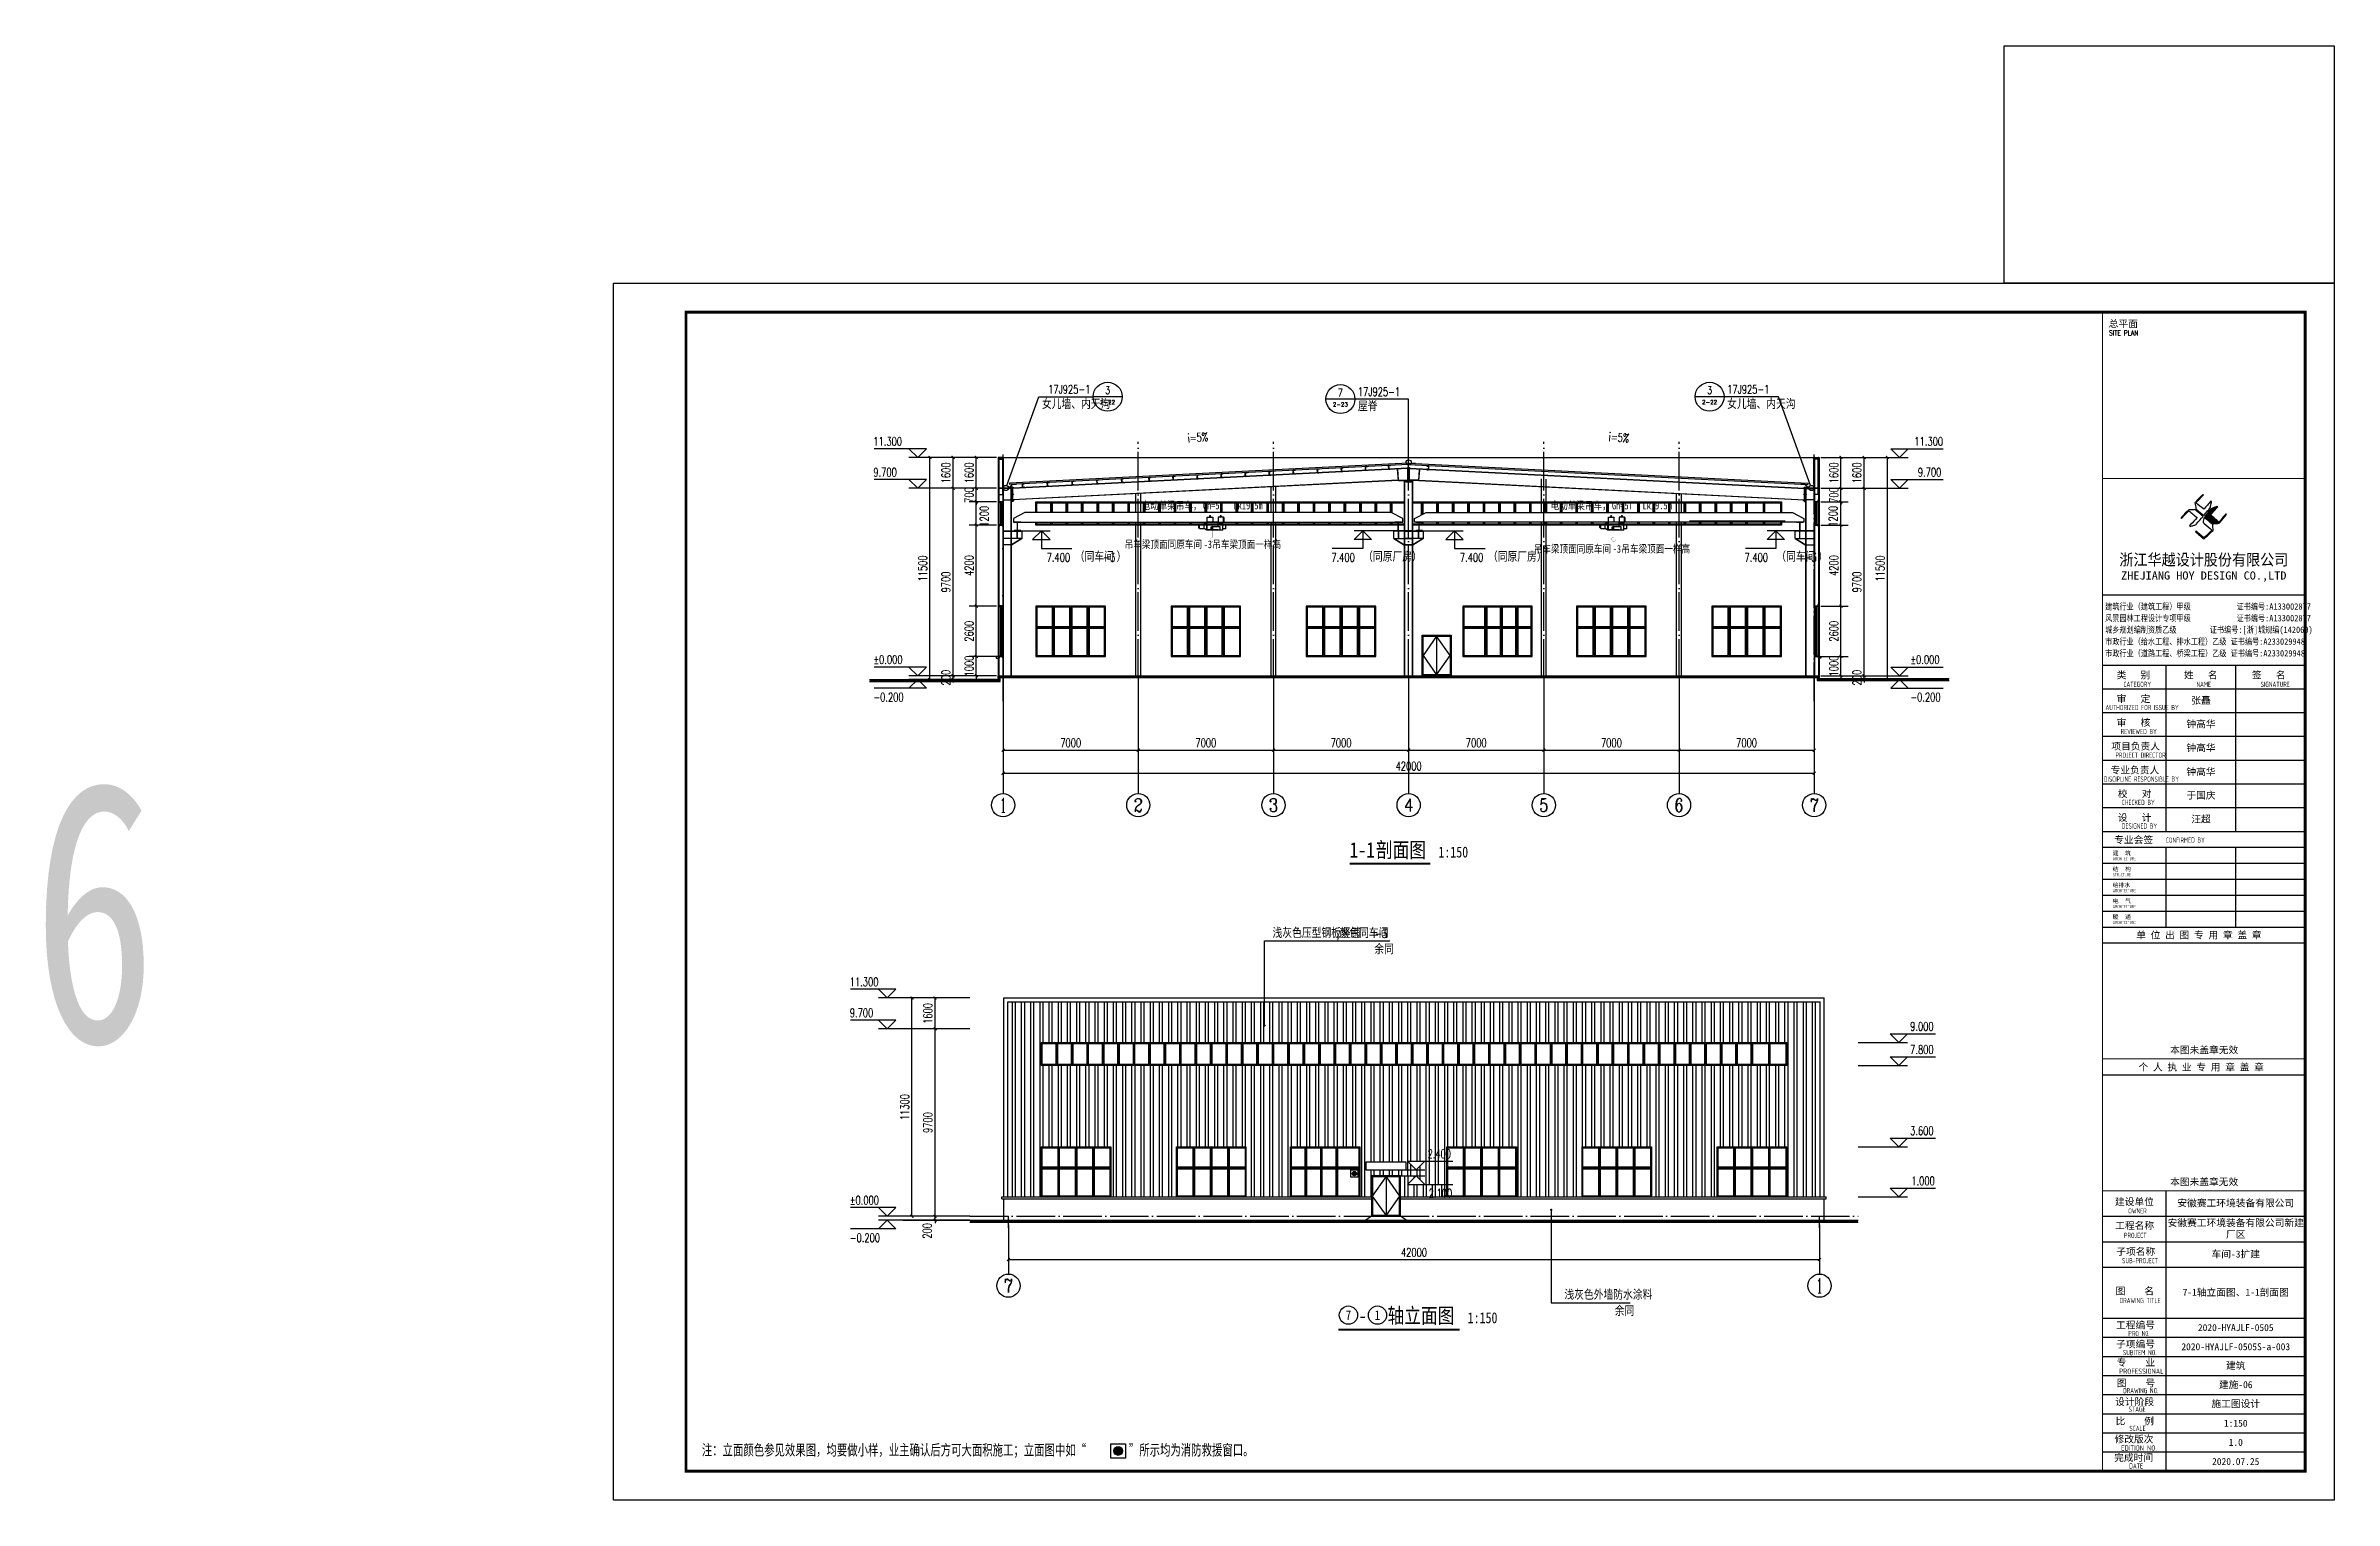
# Model space of a CAD drawing. Extents: x 1840316 to 2045362, y 17308253 to 17931430.
# Drawn here: x 1926858 to 2045362, y 17350237 to 17425520 of the extents above; entities that cross this region are included whole.
import ezdxf
from ezdxf.enums import TextEntityAlignment as Align

# ---------------------------------------------------------------- set-up
doc = ezdxf.new("R2010")
doc.units = 0
doc.header["$LTSCALE"] = 1000
doc.header["$MEASUREMENT"] = 0
doc.linetypes.add('DOTE', pattern=[2.42, 2, -0.2, 0.02, -0.2])
doc.layers.get('Defpoints').update_dxf_attribs({"color": 250})
for name, color, linetype in [('0 - 立面线', 7, 'Continuous'), ('AXIS_TEXT', 7, 'Continuous'), ('AXIS_外部', 171, 'Continuous'), ('COLUMN', 2, 'Continuous'), ('DIM_ELEV', 145, 'Continuous'), ('DIM_IDEN', 171, 'Continuous'), ('DIM_LEAD', 145, 'Continuous'), ('DIM_SYMB', 165, 'Continuous'), ('DOTE', 1, 'DOTE'), ('PUB_DIM', 161, 'Continuous'), ('PUB_TEXT', 7, 'Continuous'), ('PUB_TITLE', 4, 'Continuous'), ('PUB_WALL', 9, 'Continuous'), ('TK', 4, 'Continuous'), ('WALL', 9, 'Continuous'), ('WINDOW', 140, 'Continuous'), ('YS', 130, 'Continuous'), ('校对', 1, 'Continuous'), ('梁柱', 3, 'Continuous'), ('窗', 132, 'Continuous'), ('立面线条', 7, 'Continuous'), ('立面门窗', 144, 'Continuous'), ('门', 6, 'Continuous')]:
    doc.layers.add(name, color=color, linetype=linetype)
doc.styles.add('-宋体', font='', dxfattribs={"width": 0.8})
doc.styles.add('_TCH_AXIS', font='COMPLEX', dxfattribs={"bigfont": 'GBCBIG'})
doc.styles.add('_TCH_DIM', font='SIMPLEX', dxfattribs={"bigfont": 'GBCBIG'})
doc.styles.add('_TCH_DIM_T3', font='SIMPLEX', dxfattribs={"width": 0.705882, "bigfont": 'GBCBIG'})
doc.styles.add('_TCH_LABEL', font='COMPLEX', dxfattribs={"bigfont": 'GBCBIG'})
doc.styles.add('COMPLEX', font='COMPLEX')
doc.styles.add('HT', font='simhei.ttf', dxfattribs={"width": 0.7})
doc.styles.add('ROMANS', font='romans', dxfattribs={"width": 0.65, "height": 231.275})
doc.styles.add('TSSD_REIN', font='tssdeng.shx', dxfattribs={"width": 0.7, "bigfont": 'tssdchn.shx'})
doc.styles.add('YAYA', font='', dxfattribs={"width": 0.8, "height": 1})
doc.styles.add('图签宋体', font='', dxfattribs={"height": 300})
doc.styles.add('图签黑体', font='simhei.ttf', dxfattribs={"height": 550})
doc.styles.add('宋', font='', dxfattribs={"width": 0.8})
doc.styles.get('-宋体').set_extended_font_data('SimSun')
doc.styles.get('YAYA').set_extended_font_data('SimSun')
doc.styles.get('图签宋体').set_extended_font_data('NSimSun')
doc.styles.get('宋').set_extended_font_data('SimSun')
doc.dimstyles.new('_TCH_ARCH&&150', dxfattribs={"dimtxt": 446.25, "dimasz": 150, "dimexe": 375, "dimexo": 450, "dimgap": 150, "dimtad": 1, "dimdec": 0, "dimzin": 0, "dimdsep": 46, "dimtxsty": '_TCH_DIM_T3', "dimblk": 'ARCHTICK', "dimcen": 0.09, "dimclrt": 7, "dimazin": 2, "dimtfac": 1, "dimtdec": 0, "dimtix": 1, "dimtmove": 2, "dimatfit": 3, "dimfxl": 0, "dimtolj": 1, "dimtzin": 0, "dimarcsym": 0})

msp = doc.modelspace()

# ---------------------------------------------------------------- texts
at = {"layer": 'PUB_TEXT'}
for s, height, style, p in [('女儿墙、内天沟', 506.38, '_TCH_LABEL', (1978442.2, 17406718.1)), ('屋脊', 506.38, '_TCH_LABEL', (1994804.9, 17406605.6)), ('女儿墙、内天沟', 506.38, '_TCH_LABEL', (2013926, 17406718.1)), ('（同车间', 506.38, '_TCH_DIM', (1980144.4, 17398816.1)), ('）', 506.4, '_TCH_DIM', (1982308.9, 17398816.1)), ('（同原厂房）', 506.38, '_TCH_DIM', (1995075.1, 17398816.1)), ('（同原厂房）', 506.38, '_TCH_DIM', (2001538.7, 17398816.1)), ('（同车间', 506.38, '_TCH_DIM', (2016469.4, 17398816.1)), ('）', 506.4, '_TCH_DIM', (2018633.9, 17398816.1)), ('浅灰色压型钢板竖铺', 506.38, '_TCH_DIM', (1990383.7, 17379340.2)), ('颜色同车间', 506.38, '_TCH_DIM', (1993851.3, 17379340.2)), ('余同', 506.38, '_TCH_DIM', (1995652.1, 17378500.2)), ('浅灰色外墙防水涂料', 506.38, '_TCH_DIM', (2005496.9, 17360615.4)), ('余同', 506.38, '_TCH_DIM', (2008105.2, 17359775.4))]:
    msp.add_text(s, height=height, dxfattribs=dict(at, style=style)).set_placement(p)
for s, height, style, width, p in [('17J925-1', 446.25, '_TCH_LABEL', 0.705882, (1978763.8, 17407513.4)), ('17J925-1', 446.25, '_TCH_LABEL', 0.705882, (1994804.9, 17407389.8)), ('17J925-1', 446.25, '_TCH_LABEL', 0.705882, (2013926, 17407513.4)), ('11.300', 446.25, '_TCH_DIM', 0.705882, (1969713.2, 17404821.8)), ('11.300', 446.25, '_TCH_DIM', 0.705882, (2023621.6, 17404821.8)), ('9.700', 446.25, '_TCH_DIM', 0.705882, (1969713.2, 17403221.8)), ('9.700', 446.25, '_TCH_DIM', 0.705882, (2023801.6, 17403221.8)), ('电动单梁吊车，', 396.52, '宋', 0.8, (1983600.9, 17401525.9)), ('Gn=5T', 396.52, '宋', 0.8, (1986776.6, 17401525.9)), ('Lk19.5m', 396.52, '宋', 0.8, (1988364.5, 17401525.9)), ('电动单梁吊车，', 396.52, '宋', 0.8, (2004783.6, 17401525.9)), ('Gn=5T', 396.52, '宋', 0.8, (2007959.3, 17401525.9)), ('Lk19.5m', 396.52, '宋', 0.8, (2009547.2, 17401525.9)), ('吊车梁顶面同原车间', 396.52, '宋', 0.8, (1982731.7, 17399514.9)), ('-3', 396.52, '宋', 0.8, (1986814.7, 17399514.9)), ('吊车梁顶面一样高', 396.52, '宋', 0.8, (1987268.4, 17399514.9)), ('7.400', 446.25, '_TCH_DIM', 0.705882, (1978689.4, 17398816.1)), ('-3', 446.25, '_TCH_DIM', 0.705882, (1981618.9, 17398816.1)), ('7.400', 446.25, '_TCH_DIM', 0.705882, (1993431.1, 17398816.1)), ('7.400', 446.25, '_TCH_DIM', 0.705882, (2000083.7, 17398816.1)), ('吊车梁顶面同原车间', 396.52, '宋', 0.8, (2003914.4, 17399281.5)), ('-3', 396.52, '宋', 0.8, (2007997.4, 17399281.5)), ('吊车梁顶面一样高', 396.52, '宋', 0.8, (2008451.1, 17399281.5)), ('7.400', 446.25, '_TCH_DIM', 0.705882, (2014825.4, 17398816.1)), ('-3', 446.25, '_TCH_DIM', 0.705882, (2017943.9, 17398816.1)), ('%%P0.000', 446.25, '_TCH_DIM', 0.705882, (1969713.2, 17393521.8)), ('%%P0.000', 446.25, '_TCH_DIM', 0.705882, (2023411.6, 17393521.8)), ('-0.200', 446.25, '_TCH_DIM', 0.705882, (1969713.2, 17391581.8)), ('-0.200', 446.25, '_TCH_DIM', 0.705882, (2023411.6, 17391581.8)), ('6', 13519, 'HT', 0.7, (1926149.9, 17373946.5)), ('1-1', 793.04, 'YAYA', 0.8, (1994377.4, 17383503.8)), ('剖面图', 793.04, 'YAYA', 0.8, (1995738.4, 17383503.8)), ('1:150', 566.46, 'YAYA', 0.8, (1998973.5, 17383503.8)), ('-3', 446.25, '_TCH_DIM', 0.705882, (1995694.3, 17379340.2)), (',', 446.2, '_TCH_DIM', 0.705882, (1993701.3, 17379340.2)), ('11.300', 446.25, '_TCH_DIM', 0.705882, (1968492.4, 17376840.1)), ('9.700', 446.25, '_TCH_DIM', 0.705882, (1968492.4, 17375240.1)), ('9.000', 446.25, '_TCH_DIM', 0.705882, (2023401.8, 17374540.1)), ('7.800', 446.25, '_TCH_DIM', 0.705882, (2023401.8, 17373340.1)), ('3.600', 446.25, '_TCH_DIM', 0.705882, (2023401.8, 17369140.1)), ('2.400', 446.25, '_TCH_DIM', 0.705882, (1998411.1, 17367940.1)), ('1.000', 446.25, '_TCH_DIM', 0.705882, (2023461.8, 17366540.1)), ('%%P0.000', 446.25, '_TCH_DIM', 0.705882, (1968492.4, 17365540.1)), ('2.100', 446.25, '_TCH_DIM', 0.705882, (1998471.1, 17365900.1)), ('-0.200', 446.25, '_TCH_DIM', 0.705882, (1968492.4, 17363600.1)), ('-', 793, 'YAYA', 0.8, (1994839.4, 17359397)), ('轴立面图', 793.04, 'YAYA', 0.8, (1996343.1, 17359397)), ('1:150', 566.46, 'YAYA', 0.8, (2000489.1, 17359397)), ('注：立面颜色参见效果图，均要做小样，业主确认后方可大面积施工；立面图中如“', 563.291, 'HT', 0.7, (1960831, 17352557.1)), ('”所示均为消防救援窗口。', 563.291, 'HT', 0.7, (1982947.5, 17352557.1))]:
    msp.add_text(s, height=height, dxfattribs=dict(at, style=style, width=width)).set_placement(p)
at = {"layer": 'PUB_TEXT', "style": '_TCH_LABEL'}
for s, height, p, p2 in [('2-22', 204.59, (1981456.6, 17406976.8), (1982235.9, 17406976.8)), ('3', 391.5, (1981715.8, 17407494.7), (1981976.8, 17407494.7)), ('2-23', 204.59, (1993507.7, 17406853.2), (1994287.1, 17406853.2)), ('7', 391.5, (1993766.9, 17407371.1), (1994027.9, 17407371.1)), ('2-22', 204.59, (2012628.8, 17406976.8), (2013408.2, 17406976.8)), ('3', 391.5, (2012888, 17407494.7), (2013149, 17407494.7))]:
    msp.add_text(s, height=height, dxfattribs=at).set_placement(p, p2, align=Align.FIT)
at = {"layer": 'PUB_TEXT', "style": '_TCH_DIM', "width": 0.705882}
for rotation, p in [(4.504963, (1986006.7, 17404981.6)), (355.495037, (2007781.4, 17405066.4))]:
    msp.add_text('i=5%', height=446.25, rotation=rotation, dxfattribs=at).set_placement(p)
at = {"layer": 'PUB_TEXT', "style": 'YAYA'}
for s, height, width, p, p2 in [('7', 487.9, 1.034682, (1994170, 17359573), (1994458.8, 17359573)), ('1', 488.7, 1.028736, (1995674.3, 17359572.7), (1995961.9, 17359572.7))]:
    msp.add_text(s, height=height, dxfattribs=dict(at, width=width)).set_placement(p, p2, align=Align.FIT)

# ---------------------------------------------------------------- blocks, each defined once
blk = doc.blocks.new('A$C6E6B7AEC')
at = {"layer": 'YS'}
for p, q in [((0, 0), (0, 75)), ((0, 75), (20, 75)), ((2, 2), (2, 72)), ((2, 72), (20, 72)), ((198, 2), (2, 2)), ((20, 72), (20, 75)), ((180, 75), (200, 75)), ((180, 72), (180, 75)), ((180, 72), (198, 72)), ((198, 72), (198, 2)), ((200, 75), (200, 0)), ((200, 0), (0, 0))]:
    blk.add_line(p, q, dxfattribs=at)
blk = doc.blocks.new('A$C25862AEB')
at = {"layer": 'YS'}
for p, q in [((200, 75), (0, 75)), ((0, 75), (0, 0)), ((0, 0), (20, 0)), ((198, 72), (2, 72)), ((2, 72), (2, 2)), ((2, 2), (20, 2)), ((205, 81), (5, 81)), ((5, 81), (5, 75)), ((205, 75), (5, 75)), ((20, 2), (20, 0)), ((180, 2), (198, 2)), ((180, 2), (180, 0)), ((180, 0), (200, 0)), ((198, 2), (198, 72)), ((200, 0), (200, 75))]:
    blk.add_line(p, q, dxfattribs=at)
blk = doc.blocks.new('A$C6EE6551E')
at = {"layer": 'COLUMN'}
blk.add_hatch(color=256, dxfattribs=at).paths.add_polyline_path([(5, 195), (75, 200), (77, 175), (82, 175), (80, 205), (0, 200), (13, 0), (93, 5), (91, 35), (86, 35), (88, 10), (18, 5)])
blk.add_lwpolyline([(93, 5), (13, 0), (0, 200), (80, 205), (82, 175), (77, 175), (75, 200), (5, 195), (18, 5), (88, 10), (86, 35), (91, 35)], close=True, dxfattribs=at)
blk = doc.blocks.new('A$C53AF4E09')
at = {"layer": 'COLUMN'}
blk.add_hatch(color=256, dxfattribs=at).paths.add_polyline_path([(350, 450), (0, 450), (0, 440), (170, 440), (170, 10), (0, 10), (0, 0), (350, 0), (350, 10), (180, 10), (180, 440), (350, 440)])
blk.add_lwpolyline([(0, 440), (0, 450), (350, 450), (350, 440), (180, 440), (180, 10), (350, 10), (350, 0), (0, 0), (0, 10), (170, 10), (170, 440)], close=True, dxfattribs=at)
blk = doc.blocks.new('A$C1CF62CEA')
at = {"color": 7}
for p, q in [((448, 1264), (731, 1264)), ((448, 1007), (448, 1264)), ((731, 1264), (731, 1007)), ((1279, 1264), (1012, 1264)), ((1012, 1264), (1012, 1007)), ((1279, 1007), (1279, 1264)), ((1279, 1264), (1318, 1226)), ((1318, 1044), (1318, 1226)), ((47, 913), (0, 867)), ((0, 723), (0, 867)), ((47, 677), (0, 723)), ((47, 677), (47, 913)), ((47, 913), (282, 913)), ((47, 677), (282, 677)), ((424, 1007), (282, 913)), ((282, 677), (282, 913)), ((424, 583), (282, 677)), ((1012, 1007), (424, 1007)), ((424, 583), (424, 1007)), ((1247, 583), (424, 583)), ((448, 599), (448, 1007)), ((679, 599), (448, 599)), ((679, 744), (632, 744)), ((632, 744), (632, 599)), ((718, 779), (679, 756)), ((679, 756), (679, 583)), ((718, 779), (718, 583)), ((1110, 756), (718, 756)), ((718, 756), (718, 599)), ((1012, 599), (718, 599)), ((1012, 1007), (1279, 1007)), ((1012, 756), (1012, 1007)), ((1012, 975), (1247, 975)), ((1012, 599), (1110, 599)), ((1110, 599), (1110, 756)), ((1247, 583), (1247, 975)), ((1404, 897), (1247, 897)), ((1404, 662), (1247, 662)), ((1279, 1007), (1318, 1044)), ((1404, 662), (1404, 897))]:
    blk.add_line(p, q, dxfattribs=at)
at = {"color": 7, "linetype": 'ByBlock', "const_width": 7.84}
blk.add_lwpolyline([(830, 116, -2.4142136), (718, 227), (718, 583)], format="xyb", dxfattribs=at)
at = {"color": 7, "extrusion": (0, 0, -1)}
for centre in [(589, 1299), (1145, 1299)]:
    blk.add_ellipse(centre, major_axis=(24.4, 24.4), ratio=1, start_param=3.9269908, end_param=10.2101761, dxfattribs=at)
blk = doc.blocks.new('A$C474D48D3')
h = blk.add_hatch(color=1)
edge = h.paths.add_edge_path()
edge.add_arc((-125, -125), 75, 0, 360)
blk.add_lwpolyline([(-250, 0), (0, 0), (0, -250), (-250, -250)], close=True)
blk.add_circle((-125, -125), 75)
blk = doc.blocks.new('A$C053D6479')
at = {"layer": 'PUB_TITLE'}
h = blk.add_hatch(color=256, dxfattribs=at)
h.dxf.hatch_style = 1
edge = h.paths.add_edge_path()
edge.add_spline(control_points=[(1026, 827), (1105, 920), (1188, 1008), (1266, 1102)], knot_values=[13, 13, 13, 13, 14, 14, 14, 14], degree=3, periodic=0)
edge.add_spline(control_points=[(1266, 1102), (1258, 1111), (1249, 1119), (1239, 1116)], knot_values=[12, 12, 12, 12, 13, 13, 13, 13], degree=3, periodic=0)
edge.add_spline(control_points=[(1239, 1116), (1210, 1107), (1179, 1092), (1144, 1077)], knot_values=[11, 11, 11, 11, 12, 12, 12, 12], degree=3, periodic=0)
edge.add_spline(control_points=[(1144, 1077), (1109, 1063), (1069, 1053), (1047, 1038)], knot_values=[10, 10, 10, 10, 11, 11, 11, 11], degree=3, periodic=0)
edge.add_spline(control_points=[(1047, 1038), (1028, 1026), (1007, 992), (991, 972)], knot_values=[9, 9, 9, 9, 10, 10, 10, 10], degree=3, periodic=0)
edge.add_spline(control_points=[(991, 972), (942, 913), (899, 868), (849, 810)], knot_values=[8, 8, 8, 8, 9, 9, 9, 9], degree=3, periodic=0)
edge.add_spline(control_points=[(849, 810), (842, 801), (822, 776), (822, 775)], knot_values=[7, 7, 7, 7, 8, 8, 8, 8], degree=3, periodic=0)
edge.add_spline(control_points=[(822, 775), (823, 771), (848, 752), (859, 744)], knot_values=[6, 6, 6, 6, 7, 7, 7, 7], degree=3, periodic=0)
edge.add_spline(control_points=[(859, 744), (949, 670), (1035, 592), (1122, 521)], knot_values=[5, 5, 5, 5, 6, 6, 6, 6], degree=3, periodic=0)
edge.add_spline(control_points=[(1122, 521), (1153, 527), (1185, 530), (1217, 533)], knot_values=[4, 4, 4, 4, 5, 5, 5, 5], degree=3, periodic=0)
edge.add_spline(control_points=[(1217, 533), (1246, 535), (1293, 532), (1316, 542)], knot_values=[3, 3, 3, 3, 4, 4, 4, 4], degree=3, periodic=0)
edge.add_spline(control_points=[(1316, 542), (1327, 547), (1338, 565), (1349, 579)], knot_values=[2, 2, 2, 2, 3, 3, 3, 3], degree=3, periodic=0)
edge.add_spline(control_points=[(1349, 579), (1423, 670), (1507, 759), (1572, 848)], knot_values=[1, 1, 1, 1, 2, 2, 2, 2], degree=3, periodic=0)
edge.add_spline(control_points=[(1572, 848), (1564, 852), (1561, 861), (1551, 862)], knot_values=[0, 0, 0, 0, 1, 1, 1, 1], degree=3, periodic=0)
edge.add_spline(control_points=[(1551, 862), (1469, 769), (1393, 671), (1310, 579)], knot_values=[15, 15, 15, 15, 16, 16, 16, 16], degree=3, periodic=0)
edge.add_spline(control_points=[(1310, 579), (1216, 662), (1118, 742), (1026, 827)], knot_values=[14, 14, 14, 14, 15, 15, 15, 15], degree=3, periodic=0)
at = {"layer": 'TK'}
for points, knots in [([(555, 949), (624, 891), (699, 833), (760, 773), (689, 691), (614, 604), (539, 517), (529, 505), (516, 487), (506, 482), (492, 475), (469, 472), (452, 467), (416, 456), (383, 448), (342, 438), (323, 433), (297, 422), (293, 440), (291, 452), (313, 470), (322, 480), (400, 566), (477, 652), (553, 736), (460, 815), (366, 894), (270, 970), (183, 883), (101, 791), (16, 703), (-18, 714), (9, 735), (28, 755), (103, 838), (192, 930), (266, 1005), (319, 1009), (387, 1005), (442, 1007), (456, 1008), (472, 1011), (485, 1007), (507, 1000), (534, 967), (555, 949)], [0, 0, 0, 0, 1, 1, 1, 2, 2, 2, 3, 3, 3, 4, 4, 4, 5, 5, 5, 6, 6, 6, 7, 7, 7, 8, 8, 8, 9, 9, 9, 10, 10, 10, 11, 11, 11, 12, 12, 12, 13, 13, 13, 14, 14, 14, 15, 15, 15, 15]), ([(1031, 1298), (1066, 1286), (1054, 1262), (1045, 1224), (1036, 1188), (1031, 1158), (1024, 1121), (1020, 1104), (1017, 1085), (1012, 1071), (1004, 1052), (976, 1026), (956, 1003), (906, 946), (866, 899), (814, 839), (806, 829), (789, 806), (787, 806), (777, 804), (728, 856), (719, 864), (651, 922), (580, 978), (514, 1036), (509, 1106), (488, 1176), (479, 1247), (570, 1343), (663, 1436), (758, 1526), (764, 1523), (768, 1518), (774, 1515), (693, 1422), (599, 1343), (520, 1249), (607, 1171), (698, 1096), (789, 1021), (874, 1109), (950, 1206), (1031, 1298)], [0, 0, 0, 0, 1, 1, 1, 2, 2, 2, 3, 3, 3, 4, 4, 4, 5, 5, 5, 6, 6, 6, 7, 7, 7, 8, 8, 8, 9, 9, 9, 10, 10, 10, 11, 11, 11, 12, 12, 12, 13, 13, 13, 14, 14, 14, 14]), ([(1551, 862), (1561, 861), (1564, 852), (1572, 848), (1507, 759), (1423, 670), (1349, 579), (1338, 565), (1327, 547), (1316, 542), (1293, 532), (1246, 535), (1217, 533), (1185, 530), (1153, 527), (1122, 521), (1035, 592), (949, 670), (859, 744), (848, 752), (823, 771), (822, 775), (822, 776), (842, 801), (849, 810), (899, 868), (942, 913), (991, 972), (1007, 992), (1028, 1026), (1047, 1038), (1069, 1053), (1109, 1063), (1144, 1077), (1179, 1092), (1210, 1107), (1239, 1116), (1249, 1119), (1258, 1111), (1266, 1102), (1188, 1008), (1105, 920), (1026, 827), (1118, 742), (1216, 662), (1310, 579), (1393, 671), (1469, 769), (1551, 862)], [0, 0, 0, 0, 1, 1, 1, 2, 2, 2, 3, 3, 3, 4, 4, 4, 5, 5, 5, 6, 6, 6, 7, 7, 7, 8, 8, 8, 9, 9, 9, 10, 10, 10, 11, 11, 11, 12, 12, 12, 13, 13, 13, 14, 14, 14, 15, 15, 15, 16, 16, 16, 16]), ([(1097, 490), (1100, 425), (1106, 361), (1107, 294), (1018, 207), (925, 121), (830, 33), (818, 21), (800, 0), (787, 0), (768, -1), (725, 49), (712, 60), (662, 103), (616, 143), (568, 186), (545, 207), (518, 224), (499, 250), (501, 259), (511, 261), (516, 267), (609, 192), (696, 111), (785, 33), (883, 118), (977, 208), (1070, 298), (992, 373), (892, 456), (803, 534), (791, 544), (768, 561), (766, 569), (761, 588), (776, 634), (780, 655), (785, 690), (788, 721), (795, 746), (897, 661), (998, 576), (1097, 490)], [0, 0, 0, 0, 1, 1, 1, 2, 2, 2, 3, 3, 3, 4, 4, 4, 5, 5, 5, 6, 6, 6, 7, 7, 7, 8, 8, 8, 9, 9, 9, 10, 10, 10, 11, 11, 11, 12, 12, 12, 13, 13, 13, 14, 14, 14, 14])]:
    blk.add_open_spline(points, degree=3, knots=knots, dxfattribs=at)
blk = doc.blocks.new('GeYuanFrame_61803788', base_point=(18.76, 4.34))
at = {"layer": 'PUB_TITLE'}
for points in [[(554.76, 235.14), (554.76, 292.54)], [(578.76, 235.14), (578.76, 292.54)], [(554.76, 202.14), (554.76, 229.64)], [(578.76, 202.14), (578.76, 229.64)], [(554.76, 14.34), (554.76, 111.14)]]:
    blk.add_lwpolyline(points, dxfattribs=at)
at = {"layer": 'TK'}
for p, q in [((43.76, 414.34), (602.76, 414.34)), ((532.76, 316.74), (602.76, 316.74)), ((532.76, 284.34), (602.76, 284.34)), ((532.76, 276.14), (602.76, 276.14)), ((532.76, 267.94), (602.76, 267.94)), ((532.76, 259.74), (602.76, 259.74)), ((532.76, 251.54), (602.76, 251.54)), ((532.76, 243.34), (602.76, 243.34)), ((532.76, 235.14), (602.76, 235.14)), ((532.76, 235.14), (602.76, 235.14)), ((532.76, 102.34), (602.76, 102.34)), ((532.76, 93.54), (602.76, 93.54)), ((532.76, 84.74), (554.76, 84.74)), ((532.76, 84.74), (602.76, 84.74)), ((532.76, 67.18), (602.76, 67.18)), ((532.76, 67.14), (602.76, 67.14)), ((532.76, 60.58), (602.76, 60.58)), ((532.76, 53.98), (602.76, 53.98)), ((532.76, 47.38), (602.76, 47.38)), ((532.76, 40.78), (602.76, 40.78)), ((532.76, 34.18), (602.76, 34.18)), ((532.76, 27.58), (602.76, 27.58)), ((532.76, 20.98), (602.76, 20.98)), ((532.76, 14.34), (602.76, 14.34))]:
    blk.add_line(p, q, dxfattribs=at)
for points in [[(18.76, 424.34), (612.76, 424.34), (612.76, 4.34), (18.76, 4.34), (18.76, 424.34)], [(532.76, 292.54), (602.76, 292.54)], [(532.76, 235.14), (602.76, 235.14)], [(532.76, 229.64), (602.76, 229.64)], [(532.76, 224.14), (602.76, 224.14)], [(532.76, 218.64), (602.76, 218.64)], [(532.76, 213.14), (602.76, 213.14)], [(532.76, 207.64), (602.76, 207.64)], [(532.76, 202.14), (602.76, 202.14)], [(532.76, 196.64), (602.76, 196.64)], [(532.76, 151.14), (602.76, 151.14)]]:
    blk.add_lwpolyline(points, dxfattribs=at)
at = {"layer": 'TK', "const_width": 1}
blk.add_lwpolyline([(602.76, 414.34), (43.76, 414.34), (43.76, 14.34), (602.76, 14.34)], close=True, dxfattribs=at)
at = {"layer": 'TK'}
for points, const_width in [([(532.76, 414.34), (532.76, 14.34)], 0.4), ([(532.76, 356.95), (602.76, 356.95)], 0.35), ([(532.76, 292.54), (602.76, 292.54)], 0.35), ([(532.76, 292.54), (602.76, 292.54)], 0.35), ([(532.76, 235.14), (602.76, 235.14)], 0.35), ([(532.76, 202.14), (602.76, 202.14)], 0.35), ([(532.76, 156.64), (602.76, 156.64)], 0.35), ([(532.76, 111.14), (602.76, 111.14)], 0.35), ([(532.76, 67.18), (602.76, 67.18)], 0.35)]:
    blk.add_lwpolyline(points, dxfattribs=dict(at, const_width=const_width))
at = {"layer": 'PUB_TITLE', "xscale": 0.01000000000021828, "yscale": 0.01000000000021828, "zscale": 0.01}
blk.add_blockref('A$C053D6479', (559.86, 336.08), dxfattribs=at)
at = {"layer": 'TK', "style": '图签宋体'}
for s, height, p in [('总平面', 2.4, (534.9, 409.1)), ('类   别', 2.4, (537.65, 287.9)), ('姓   名', 2.4, (560.87, 287.9)), ('签   名', 2.4, (584.35, 287.9)), ('审   定', 2.4, (537.65, 279.7)), ('审   核', 2.4, (537.65, 271.5)), ('项目负责人', 2.4, (535.8, 263.3)), ('专业负责人', 2.4, (535.56, 255.1)), ('校   对', 2.4, (538.06, 246.9)), ('设   计', 2.4, (538.03, 238.7)), ('专业会签', 2.4, (536.79, 231.05)), ('结  构', 1.44, (536.28, 221.42)), ('建  筑', 1.44, (536.28, 226.92)), ('给排水', 1.44, (536.28, 215.92)), ('暖  通', 1.44, (536.28, 204.92)), ('电  气', 1.44, (536.28, 210.42)), ('单 位 出 图 专 用 章 盖 章', 2.4, (544.39, 198.16)), ('本图未盖章无效', 2.4, (556.1, 158.51)), ('个 人 执 业 专 用 章 盖 章', 2.4, (545.19, 152.58)), ('本图未盖章无效', 2.4, (556.1, 113.01)), ('建设单位', 2.4, (537.06, 106.14)), ('工程名称', 2.4, (537.14, 97.93)), ('子项名称', 2.4, (537.52, 88.95)), ('图    名', 2.4, (537.3, 75.3)), ('工程编号', 2.4, (537.44, 63.58)), ('子项编号', 2.4, (537.44, 57)), ('专    业', 2.4, (537.68, 50.69)), ('设计阶段', 2.4, (537.12, 37.12)), ('图    号', 2.4, (537.69, 43.58)), ('比    例', 2.4, (537.26, 30.44)), ('修改版次', 2.4, (536.91, 24.22)), ('完成时间', 2.4, (536.79, 17.83))]:
    blk.add_text(s, height=height, dxfattribs=at).set_placement(p)
at = {"layer": 'TK'}
for s, height, style, width, p in [('SITE PLAN', 1.697, 'ROMANS', 0.76, (535.02, 406.31)), ('建筑行业（建筑工程）甲级           证书编号:A133002877', 2.2, '-宋体', 0.8, (533.67, 311.64)), ('风景园林工程设计专项甲级           证书编号:A133002877', 2.2, '-宋体', 0.8, (533.67, 307.62)), ('城乡规划编制资质乙级        证书编号:[浙]城规编(142069)', 2.2, '-宋体', 0.8, (533.67, 303.63)), ('市政行业（给水工程、排水工程）乙级 证书编号:A233029948', 2.2, '-宋体', 0.8, (533.67, 299.55)), ('市政行业（道路工程、桥梁工程）乙级 证书编号:A233029948', 2.2, '-宋体', 0.8, (533.67, 295.5)), ('CATEGORY', 1.8, 'TSSD_REIN', 0.7, (539.99, 284.98)), ('NAME', 1.8, 'TSSD_REIN', 0.7, (565.18, 284.98)), ('SIGNATURE', 1.8, 'TSSD_REIN', 0.7, (587.34, 284.98)), ('AUTHORIZED FOR ISSUE BY', 1.8, 'TSSD_REIN', 0.7, (533.79, 276.98)), ('REVIEWED BY', 1.8, 'TSSD_REIN', 0.7, (539.03, 268.72)), ('PROJECT DIRECTOR', 1.8, 'TSSD_REIN', 0.7, (537.22, 260.55)), ('DISCIPLINE RESPONSIBLE BY', 1.8, 'TSSD_REIN', 0.7, (533.25, 252.28)), ('CHECKED BY', 1.8, 'TSSD_REIN', 0.7, (539.42, 244.25)), ('DESIGNED BY', 1.8, 'TSSD_REIN', 0.7, (539.43, 236.08)), ('CONFIRMED BY', 1.8, 'TSSD_REIN', 0.7, (554.61, 231.23)), ('ARCHITECTURE', 1.08, 'TSSD_REIN', 0.7, (536.32, 225.15)), ('STRUCTURE', 1.08, 'TSSD_REIN', 0.7, (536.32, 219.65)), ('ARCHITECTURE', 1.08, 'TSSD_REIN', 0.7, (536.32, 214.15)), ('ARCHITECTURE', 1.08, 'TSSD_REIN', 0.7, (536.32, 208.65)), ('ARCHITECTURE', 1.08, 'TSSD_REIN', 0.7, (536.32, 203.15)), ('OWNER', 1.8, 'TSSD_REIN', 0.7, (541.65, 103.29)), ('PROJECT', 1.8, 'TSSD_REIN', 0.7, (540.19, 94.83)), ('SUB-PROJECT', 1.8, 'TSSD_REIN', 0.7, (539.53, 86.11)), ('DRAWING TITLE', 1.8, 'TSSD_REIN', 0.7, (538.64, 72.34)), ('SUBITEM NO.', 1.8, 'TSSD_REIN', 0.7, (539.82, 54.39)), ('PRO N0.', 1.8, 'TSSD_REIN', 0.7, (541.68, 60.96)), ('PROFESSIONAL', 1.8, 'TSSD_REIN', 0.8, (538.55, 47.95)), ('DRAWING NO.', 1.8, 'TSSD_REIN', 0.7, (539.86, 41.26)), ('STAGE', 1.8, 'TSSD_REIN', 0.7, (541.76, 34.84)), ('SCALE', 1.8, 'TSSD_REIN', 0.7, (542.05, 28.23)), ('EDITION NO.', 1.8, 'TSSD_REIN', 0.8, (539.2, 21.45)), ('DATE', 1.8, 'TSSD_REIN', 0.7, (542, 15.26))]:
    blk.add_text(s, height=height, dxfattribs=dict(at, style=style, width=width)).set_placement(p)
for s, height, style, width, p in [('浙江华越设计股份有限公司', 3.96, 'HT', 0.9, (567.74, 328.97)), ('ZHEJIANG HOY DESIGN CO.,LTD', 2.8, '图签黑体', 1.11, (567.73, 323.1))]:
    blk.add_text(s, height=height, dxfattribs=dict(at, style=style, width=width)).set_placement(p, align=Align.MIDDLE)
at = {"layer": 'TK', "char_height": 2.4, "attachment_point": 5, "style": '图签宋体'}
for s, insert, width in [('张矗', (566.76, 280.21), 24), ('钟高华', (566.76, 272.04), 24), ('钟高华', (566.76, 263.84), 24), ('钟高华', (566.76, 255.57), 24), ('于国庆', (566.76, 247.44), 24), ('汪超', (566.76, 239.24), 24), ('安徽赛工环境装备有限公司', (578.76, 106.74), 48), ('安徽赛工环境装备有限公司新建厂区', (578.76, 97.94), 48), ('车间-3扩建', (578.76, 89.14), 48), ('7-1轴立面图、1-1剖面图', (578.76, 75.94), 48), ('2020-HYAJLF-0505', (578.76, 63.88), 48), ('2020-HYAJLF-0505S-a-003', (578.76, 57.28), 48), ('建筑', (578.76, 50.68), 48), ('建施-06', (578.76, 44.08), 48), ('施工图设计', (578.76, 37.48), 48), ('1:150', (578.76, 30.88), 48), ('1.0', (578.76, 24.28), 48), ('2020.07.25', (578.76, 17.69), 48)]:
    blk.add_mtext(s, dxfattribs=dict(at, insert=insert, width=width))
blk = doc.blocks.new('_ArchTick')
at = {"color": 0, "linetype": 'ByBlock', "const_width": 0.4}
blk.add_lwpolyline([(-0.5, -0.5), (0.5, 0.5)], dxfattribs=at)
blk = doc.blocks.new('*D195')
at = {"layer": 'Defpoints', "color": 0}
for p in [(2018320, 17393914), (2018320, 17392914), (2019820, 17393914)]:
    blk.add_point(p, dxfattribs=at)
at = {"layer": 'PUB_DIM', "color": 0, "lineweight": -2}
for p, q in [((2019820, 17393914), (2019820, 17394064)), ((2018770, 17393914), (2020195, 17393914)), ((2018770, 17392914), (2020195, 17392914)), ((2019820, 17392914), (2019820, 17393914)), ((2019820, 17392914), (2019820, 17392764))]:
    blk.add_line(p, q, dxfattribs=at)
at = {"layer": 'PUB_DIM', "color": 0, "lineweight": -2, "xscale": 150, "yscale": 150, "zscale": 150}
for p, rotation in [((2019820, 17393914), 270), ((2019820, 17392914), 90)]:
    blk.add_blockref('_ArchTick', p, dxfattribs=dict(at, rotation=rotation))
at = {"layer": 'PUB_DIM', "color": 7, "insert": (2019447, 17393414), "char_height": 446.2, "attachment_point": 5, "rotation": 90, "style": '_TCH_DIM_T3'}
blk.add_mtext('\\A1;1000', dxfattribs=at)
blk = doc.blocks.new('*D196')
at = {"layer": 'Defpoints', "color": 0}
for p in [(2018320, 17396515), (2019820, 17396515), (2018320, 17393914)]:
    blk.add_point(p, dxfattribs=at)
at = {"layer": 'PUB_DIM', "color": 0, "lineweight": -2}
for p, q in [((2018770, 17396515), (2020195, 17396515)), ((2019820, 17393914), (2019820, 17396515)), ((2018770, 17393914), (2020195, 17393914))]:
    blk.add_line(p, q, dxfattribs=at)
at = {"layer": 'PUB_DIM', "color": 0, "lineweight": -2, "xscale": 150, "yscale": 150, "zscale": 150}
for p, rotation in [((2019820, 17396515), 90), ((2019820, 17393914), 270)]:
    blk.add_blockref('_ArchTick', p, dxfattribs=dict(at, rotation=rotation))
at = {"layer": 'PUB_DIM', "color": 7, "insert": (2019447, 17395215), "char_height": 446.2, "attachment_point": 5, "rotation": 90, "style": '_TCH_DIM_T3'}
blk.add_mtext('\\A1;2600', dxfattribs=at)
blk = doc.blocks.new('*D197')
at = {"layer": 'Defpoints', "color": 0}
for p in [(2018320, 17400714), (2019820, 17400714), (2018320, 17396515)]:
    blk.add_point(p, dxfattribs=at)
at = {"layer": 'PUB_DIM', "color": 0, "lineweight": -2}
for p, q in [((2018770, 17400714), (2020195, 17400714)), ((2019820, 17396515), (2019820, 17400714)), ((2018770, 17396515), (2020195, 17396515))]:
    blk.add_line(p, q, dxfattribs=at)
at = {"layer": 'PUB_DIM', "color": 0, "lineweight": -2, "xscale": 150, "yscale": 150, "zscale": 150}
for p, rotation in [((2019820, 17400714), 90), ((2019820, 17396515), 270)]:
    blk.add_blockref('_ArchTick', p, dxfattribs=dict(at, rotation=rotation))
at = {"layer": 'PUB_DIM', "color": 7, "insert": (2019447, 17398615), "char_height": 446.2, "attachment_point": 5, "rotation": 90, "style": '_TCH_DIM_T3'}
blk.add_mtext('\\A1;4200', dxfattribs=at)
blk = doc.blocks.new('*D198')
at = {"layer": 'Defpoints', "color": 0}
for p in [(2018320, 17401914), (2019820, 17401914), (2018320, 17400714)]:
    blk.add_point(p, dxfattribs=at)
at = {"layer": 'PUB_DIM', "color": 0, "lineweight": -2}
for p, q in [((2018770, 17401914), (2020195, 17401914)), ((2019820, 17400714), (2019820, 17401914)), ((2018770, 17400714), (2020195, 17400714))]:
    blk.add_line(p, q, dxfattribs=at)
at = {"layer": 'PUB_DIM', "color": 0, "lineweight": -2, "xscale": 150, "yscale": 150, "zscale": 150}
for p, rotation in [((2019820, 17401914), 90), ((2019820, 17400714), 270)]:
    blk.add_blockref('_ArchTick', p, dxfattribs=dict(at, rotation=rotation))
at = {"layer": 'PUB_DIM', "color": 7, "insert": (2019408, 17401164), "char_height": 446.2, "attachment_point": 5, "rotation": 90, "style": '_TCH_DIM_T3'}
blk.add_mtext('\\A1;1200', dxfattribs=at)
blk = doc.blocks.new('*D199')
at = {"layer": 'Defpoints', "color": 0}
for p in [(2018320, 17402614), (2019820, 17402614), (2018320, 17401914)]:
    blk.add_point(p, dxfattribs=at)
at = {"layer": 'PUB_DIM', "color": 0, "lineweight": -2}
for p, q in [((2018770, 17402614), (2020195, 17402614)), ((2019820, 17402614), (2019820, 17402764)), ((2019820, 17401914), (2019820, 17402614)), ((2018770, 17401914), (2020195, 17401914)), ((2019820, 17401914), (2019820, 17401764))]:
    blk.add_line(p, q, dxfattribs=at)
at = {"layer": 'PUB_DIM', "color": 0, "lineweight": -2, "xscale": 150, "yscale": 150, "zscale": 150}
for p, rotation in [((2019820, 17402614), 270), ((2019820, 17401914), 90)]:
    blk.add_blockref('_ArchTick', p, dxfattribs=dict(at, rotation=rotation))
at = {"layer": 'PUB_DIM', "color": 7, "insert": (2019447, 17402264), "char_height": 446.2, "attachment_point": 5, "rotation": 90, "style": '_TCH_DIM_T3'}
blk.add_mtext('\\A1;700', dxfattribs=at)
blk = doc.blocks.new('*D200')
at = {"layer": 'Defpoints', "color": 0}
for p in [(2018320, 17404214), (2019820, 17404214), (2018320, 17402614)]:
    blk.add_point(p, dxfattribs=at)
at = {"layer": 'PUB_DIM', "color": 0, "lineweight": -2}
for p, q in [((2018770, 17404214), (2020195, 17404214)), ((2019820, 17402614), (2019820, 17404214)), ((2018770, 17402614), (2020195, 17402614))]:
    blk.add_line(p, q, dxfattribs=at)
at = {"layer": 'PUB_DIM', "color": 0, "lineweight": -2, "xscale": 150, "yscale": 150, "zscale": 150}
for p, rotation in [((2019820, 17404214), 90), ((2019820, 17402614), 270)]:
    blk.add_blockref('_ArchTick', p, dxfattribs=dict(at, rotation=rotation))
at = {"layer": 'PUB_DIM', "color": 7, "insert": (2019447, 17403414), "char_height": 446.2, "attachment_point": 5, "rotation": 90, "style": '_TCH_DIM_T3'}
blk.add_mtext('\\A1;1600', dxfattribs=at)
blk = doc.blocks.new('*D201')
at = {"layer": 'Defpoints', "color": 0}
for p in [(2018320, 17404214), (2022220, 17404214), (2018320, 17392714)]:
    blk.add_point(p, dxfattribs=at)
at = {"layer": 'PUB_DIM', "color": 0, "lineweight": -2}
for p, q in [((2018770, 17404214), (2022595, 17404214)), ((2022220, 17392714), (2022220, 17404214)), ((2018770, 17392714), (2022595, 17392714))]:
    blk.add_line(p, q, dxfattribs=at)
at = {"layer": 'PUB_DIM', "color": 0, "lineweight": -2, "xscale": 150, "yscale": 150, "zscale": 150}
for p, rotation in [((2022220, 17404214), 90), ((2022220, 17392714), 270)]:
    blk.add_blockref('_ArchTick', p, dxfattribs=dict(at, rotation=rotation))
at = {"layer": 'PUB_DIM', "color": 7, "insert": (2021847, 17398464), "char_height": 446.2, "attachment_point": 5, "rotation": 90, "style": '_TCH_DIM_T3'}
blk.add_mtext('\\A1;11500', dxfattribs=at)
blk = doc.blocks.new('*D202')
at = {"layer": 'Defpoints', "color": 0}
for p in [(2018320, 17392914), (2021020, 17392914), (2018320, 17392714)]:
    blk.add_point(p, dxfattribs=at)
at = {"layer": 'PUB_DIM', "color": 0, "lineweight": -2}
for p, q in [((2018770, 17392914), (2021395, 17392914)), ((2021020, 17392914), (2021020, 17393064)), ((2021020, 17392714), (2021020, 17392914)), ((2018770, 17392714), (2021395, 17392714)), ((2021020, 17392714), (2021020, 17392564))]:
    blk.add_line(p, q, dxfattribs=at)
at = {"layer": 'PUB_DIM', "color": 0, "lineweight": -2, "xscale": 150, "yscale": 150, "zscale": 150}
for p, rotation in [((2021020, 17392914), 270), ((2021020, 17392714), 90)]:
    blk.add_blockref('_ArchTick', p, dxfattribs=dict(at, rotation=rotation))
at = {"layer": 'PUB_DIM', "color": 7, "insert": (2020647, 17392814), "char_height": 446.2, "attachment_point": 5, "rotation": 90, "style": '_TCH_DIM_T3'}
blk.add_mtext('\\A1;200', dxfattribs=at)
blk = doc.blocks.new('*D203')
at = {"layer": 'Defpoints', "color": 0}
for p in [(2018320, 17402614), (2021020, 17402614), (2018320, 17392914)]:
    blk.add_point(p, dxfattribs=at)
at = {"layer": 'PUB_DIM', "color": 0, "lineweight": -2}
for p, q in [((2018770, 17402614), (2021395, 17402614)), ((2021020, 17392914), (2021020, 17402614)), ((2018770, 17392914), (2021395, 17392914))]:
    blk.add_line(p, q, dxfattribs=at)
at = {"layer": 'PUB_DIM', "color": 0, "lineweight": -2, "xscale": 150, "yscale": 150, "zscale": 150}
for p, rotation in [((2021020, 17402614), 90), ((2021020, 17392914), 270)]:
    blk.add_blockref('_ArchTick', p, dxfattribs=dict(at, rotation=rotation))
at = {"layer": 'PUB_DIM', "color": 7, "insert": (2020647, 17397764), "char_height": 446.2, "attachment_point": 5, "rotation": 90, "style": '_TCH_DIM_T3'}
blk.add_mtext('\\A1;9700', dxfattribs=at)
blk = doc.blocks.new('*D204')
at = {"layer": 'Defpoints', "color": 0}
for p in [(2018320, 17404214), (2021020, 17404214), (2018320, 17402614)]:
    blk.add_point(p, dxfattribs=at)
at = {"layer": 'PUB_DIM', "color": 0, "lineweight": -2}
for p, q in [((2018770, 17404214), (2021395, 17404214)), ((2021020, 17402614), (2021020, 17404214)), ((2018770, 17402614), (2021395, 17402614))]:
    blk.add_line(p, q, dxfattribs=at)
at = {"layer": 'PUB_DIM', "color": 0, "lineweight": -2, "xscale": 150, "yscale": 150, "zscale": 150}
for p, rotation in [((2021020, 17404214), 90), ((2021020, 17402614), 270)]:
    blk.add_blockref('_ArchTick', p, dxfattribs=dict(at, rotation=rotation))
at = {"layer": 'PUB_DIM', "color": 7, "insert": (2020647, 17403414), "char_height": 446.2, "attachment_point": 5, "rotation": 90, "style": '_TCH_DIM_T3'}
blk.add_mtext('\\A1;1600', dxfattribs=at)
blk = doc.blocks.new('*D205')
at = {"layer": 'AXIS_外部', "color": 0, "lineweight": -2}
for p, q in [((1976432, 17392364), (1976432, 17388689)), ((1983432, 17392364), (1983432, 17388689)), ((1976432, 17389064), (1983432, 17389064))]:
    blk.add_line(p, q, dxfattribs=at)
at = {"layer": 'Defpoints', "color": 0}
for p in [(1976432, 17392814), (1983432, 17392814), (1983432, 17389064)]:
    blk.add_point(p, dxfattribs=at)
at = {"layer": 'AXIS_外部', "color": 0, "lineweight": -2, "xscale": 150, "yscale": 150, "zscale": 150, "rotation": 180}
blk.add_blockref('_ArchTick', (1976432, 17389064), dxfattribs=at)
at = {"layer": 'AXIS_外部', "color": 0, "lineweight": -2, "xscale": 150, "yscale": 150, "zscale": 150}
blk.add_blockref('_ArchTick', (1983432, 17389064), dxfattribs=at)
at = {"layer": 'AXIS_外部', "color": 7, "insert": (1979932, 17389437), "char_height": 446.2, "attachment_point": 5, "style": '_TCH_DIM_T3'}
blk.add_mtext('\\A1;7000', dxfattribs=at)
blk = doc.blocks.new('*D206')
at = {"layer": 'AXIS_外部', "color": 0, "lineweight": -2}
for p, q in [((1983432, 17392364), (1983432, 17388689)), ((1990432, 17392364), (1990432, 17388689)), ((1983432, 17389064), (1990432, 17389064))]:
    blk.add_line(p, q, dxfattribs=at)
at = {"layer": 'Defpoints', "color": 0}
for p in [(1983432, 17392814), (1990432, 17392814), (1990432, 17389064)]:
    blk.add_point(p, dxfattribs=at)
at = {"layer": 'AXIS_外部', "color": 0, "lineweight": -2, "xscale": 150, "yscale": 150, "zscale": 150, "rotation": 180}
blk.add_blockref('_ArchTick', (1983432, 17389064), dxfattribs=at)
at = {"layer": 'AXIS_外部', "color": 0, "lineweight": -2, "xscale": 150, "yscale": 150, "zscale": 150}
blk.add_blockref('_ArchTick', (1990432, 17389064), dxfattribs=at)
at = {"layer": 'AXIS_外部', "color": 7, "insert": (1986932, 17389437), "char_height": 446.2, "attachment_point": 5, "style": '_TCH_DIM_T3'}
blk.add_mtext('\\A1;7000', dxfattribs=at)
blk = doc.blocks.new('*D207')
at = {"layer": 'AXIS_外部', "color": 0, "lineweight": -2}
for p, q in [((1990432, 17392364), (1990432, 17388689)), ((1997432, 17392364), (1997432, 17388689)), ((1990432, 17389064), (1997432, 17389064))]:
    blk.add_line(p, q, dxfattribs=at)
at = {"layer": 'Defpoints', "color": 0}
for p in [(1990432, 17392814), (1997432, 17392814), (1997432, 17389064)]:
    blk.add_point(p, dxfattribs=at)
at = {"layer": 'AXIS_外部', "color": 0, "lineweight": -2, "xscale": 150, "yscale": 150, "zscale": 150, "rotation": 180}
blk.add_blockref('_ArchTick', (1990432, 17389064), dxfattribs=at)
at = {"layer": 'AXIS_外部', "color": 0, "lineweight": -2, "xscale": 150, "yscale": 150, "zscale": 150}
blk.add_blockref('_ArchTick', (1997432, 17389064), dxfattribs=at)
at = {"layer": 'AXIS_外部', "color": 7, "insert": (1993932, 17389437), "char_height": 446.2, "attachment_point": 5, "style": '_TCH_DIM_T3'}
blk.add_mtext('\\A1;7000', dxfattribs=at)
blk = doc.blocks.new('*D208')
at = {"layer": 'AXIS_外部', "color": 0, "lineweight": -2}
for p, q in [((1997432, 17392364), (1997432, 17388689)), ((2004432, 17392364), (2004432, 17388689)), ((1997432, 17389064), (2004432, 17389064))]:
    blk.add_line(p, q, dxfattribs=at)
at = {"layer": 'Defpoints', "color": 0}
for p in [(1997432, 17392814), (2004432, 17392814), (2004432, 17389064)]:
    blk.add_point(p, dxfattribs=at)
at = {"layer": 'AXIS_外部', "color": 0, "lineweight": -2, "xscale": 150, "yscale": 150, "zscale": 150, "rotation": 180}
blk.add_blockref('_ArchTick', (1997432, 17389064), dxfattribs=at)
at = {"layer": 'AXIS_外部', "color": 0, "lineweight": -2, "xscale": 150, "yscale": 150, "zscale": 150}
blk.add_blockref('_ArchTick', (2004432, 17389064), dxfattribs=at)
at = {"layer": 'AXIS_外部', "color": 7, "insert": (2000932, 17389437), "char_height": 446.2, "attachment_point": 5, "style": '_TCH_DIM_T3'}
blk.add_mtext('\\A1;7000', dxfattribs=at)
blk = doc.blocks.new('*D209')
at = {"layer": 'AXIS_外部', "color": 0, "lineweight": -2}
for p, q in [((2004432, 17392364), (2004432, 17388689)), ((2011432, 17392364), (2011432, 17388689)), ((2004432, 17389064), (2011432, 17389064))]:
    blk.add_line(p, q, dxfattribs=at)
at = {"layer": 'Defpoints', "color": 0}
for p in [(2004432, 17392814), (2011432, 17392814), (2011432, 17389064)]:
    blk.add_point(p, dxfattribs=at)
at = {"layer": 'AXIS_外部', "color": 0, "lineweight": -2, "xscale": 150, "yscale": 150, "zscale": 150, "rotation": 180}
blk.add_blockref('_ArchTick', (2004432, 17389064), dxfattribs=at)
at = {"layer": 'AXIS_外部', "color": 0, "lineweight": -2, "xscale": 150, "yscale": 150, "zscale": 150}
blk.add_blockref('_ArchTick', (2011432, 17389064), dxfattribs=at)
at = {"layer": 'AXIS_外部', "color": 7, "insert": (2007932, 17389437), "char_height": 446.2, "attachment_point": 5, "style": '_TCH_DIM_T3'}
blk.add_mtext('\\A1;7000', dxfattribs=at)
blk = doc.blocks.new('*D210')
at = {"layer": 'AXIS_外部', "color": 0, "lineweight": -2}
for p, q in [((2011432, 17392364), (2011432, 17388689)), ((2018432, 17392364), (2018432, 17388689)), ((2011432, 17389064), (2018432, 17389064))]:
    blk.add_line(p, q, dxfattribs=at)
at = {"layer": 'Defpoints', "color": 0}
for p in [(2011432, 17392814), (2018432, 17392814), (2018432, 17389064)]:
    blk.add_point(p, dxfattribs=at)
at = {"layer": 'AXIS_外部', "color": 0, "lineweight": -2, "xscale": 150, "yscale": 150, "zscale": 150, "rotation": 180}
blk.add_blockref('_ArchTick', (2011432, 17389064), dxfattribs=at)
at = {"layer": 'AXIS_外部', "color": 0, "lineweight": -2, "xscale": 150, "yscale": 150, "zscale": 150}
blk.add_blockref('_ArchTick', (2018432, 17389064), dxfattribs=at)
at = {"layer": 'AXIS_外部', "color": 7, "insert": (2014932, 17389437), "char_height": 446.2, "attachment_point": 5, "style": '_TCH_DIM_T3'}
blk.add_mtext('\\A1;7000', dxfattribs=at)
blk = doc.blocks.new('*D211')
at = {"layer": 'AXIS_外部', "color": 0, "lineweight": -2}
for p, q in [((1976432, 17392364), (1976432, 17387489)), ((2018432, 17392364), (2018432, 17387489)), ((1976432, 17387864), (2018432, 17387864))]:
    blk.add_line(p, q, dxfattribs=at)
at = {"layer": 'Defpoints', "color": 0}
for p in [(1976432, 17392814), (2018432, 17392814), (2018432, 17387864)]:
    blk.add_point(p, dxfattribs=at)
at = {"layer": 'AXIS_外部', "color": 0, "lineweight": -2, "xscale": 150, "yscale": 150, "zscale": 150, "rotation": 180}
blk.add_blockref('_ArchTick', (1976432, 17387864), dxfattribs=at)
at = {"layer": 'AXIS_外部', "color": 0, "lineweight": -2, "xscale": 150, "yscale": 150, "zscale": 150}
blk.add_blockref('_ArchTick', (2018432, 17387864), dxfattribs=at)
at = {"layer": 'AXIS_外部', "color": 7, "insert": (1997432, 17388237), "char_height": 446.2, "attachment_point": 5, "style": '_TCH_DIM_T3'}
blk.add_mtext('\\A1;42000', dxfattribs=at)
blk = doc.blocks.new('*D212')
at = {"layer": 'Defpoints', "color": 0}
for p in [(1975045, 17393914), (1976545, 17393914), (1976545, 17392914)]:
    blk.add_point(p, dxfattribs=at)
at = {"layer": 'PUB_DIM', "color": 0, "lineweight": -2}
for p, q in [((1975045, 17393914), (1975045, 17394064)), ((1976095, 17393914), (1974670, 17393914)), ((1976095, 17392914), (1974670, 17392914)), ((1975045, 17392914), (1975045, 17393914)), ((1975045, 17392914), (1975045, 17392764))]:
    blk.add_line(p, q, dxfattribs=at)
at = {"layer": 'PUB_DIM', "color": 0, "lineweight": -2, "xscale": 150, "yscale": 150, "zscale": 150}
for p, rotation in [((1975045, 17393914), 270), ((1975045, 17392914), 90)]:
    blk.add_blockref('_ArchTick', p, dxfattribs=dict(at, rotation=rotation))
at = {"layer": 'PUB_DIM', "color": 7, "insert": (1974671, 17393414), "char_height": 446.2, "attachment_point": 5, "rotation": 90, "style": '_TCH_DIM_T3'}
blk.add_mtext('\\A1;1000', dxfattribs=at)
blk = doc.blocks.new('*D213')
at = {"layer": 'Defpoints', "color": 0}
for p in [(1975045, 17396515), (1976545, 17396515), (1976545, 17393914)]:
    blk.add_point(p, dxfattribs=at)
at = {"layer": 'PUB_DIM', "color": 0, "lineweight": -2}
for p, q in [((1976095, 17396515), (1974670, 17396515)), ((1975045, 17393914), (1975045, 17396515)), ((1976095, 17393914), (1974670, 17393914))]:
    blk.add_line(p, q, dxfattribs=at)
at = {"layer": 'PUB_DIM', "color": 0, "lineweight": -2, "xscale": 150, "yscale": 150, "zscale": 150}
for p, rotation in [((1975045, 17396515), 90), ((1975045, 17393914), 270)]:
    blk.add_blockref('_ArchTick', p, dxfattribs=dict(at, rotation=rotation))
at = {"layer": 'PUB_DIM', "color": 7, "insert": (1974671, 17395215), "char_height": 446.2, "attachment_point": 5, "rotation": 90, "style": '_TCH_DIM_T3'}
blk.add_mtext('\\A1;2600', dxfattribs=at)
blk = doc.blocks.new('*D214')
at = {"layer": 'Defpoints', "color": 0}
for p in [(1975045, 17400714), (1976545, 17400714), (1976545, 17396515)]:
    blk.add_point(p, dxfattribs=at)
at = {"layer": 'PUB_DIM', "color": 0, "lineweight": -2}
for p, q in [((1976095, 17400714), (1974670, 17400714)), ((1975045, 17396515), (1975045, 17400714)), ((1976095, 17396515), (1974670, 17396515))]:
    blk.add_line(p, q, dxfattribs=at)
at = {"layer": 'PUB_DIM', "color": 0, "lineweight": -2, "xscale": 150, "yscale": 150, "zscale": 150}
for p, rotation in [((1975045, 17400714), 90), ((1975045, 17396515), 270)]:
    blk.add_blockref('_ArchTick', p, dxfattribs=dict(at, rotation=rotation))
at = {"layer": 'PUB_DIM', "color": 7, "insert": (1974671, 17398615), "char_height": 446.2, "attachment_point": 5, "rotation": 90, "style": '_TCH_DIM_T3'}
blk.add_mtext('\\A1;4200', dxfattribs=at)
blk = doc.blocks.new('*D215')
at = {"layer": 'Defpoints', "color": 0}
for p in [(1975045, 17401914), (1976545, 17401914), (1976545, 17400714)]:
    blk.add_point(p, dxfattribs=at)
at = {"layer": 'PUB_DIM', "color": 0, "lineweight": -2}
for p, q in [((1976095, 17401914), (1974670, 17401914)), ((1975045, 17400714), (1975045, 17401914)), ((1976095, 17400714), (1974670, 17400714))]:
    blk.add_line(p, q, dxfattribs=at)
at = {"layer": 'PUB_DIM', "color": 0, "lineweight": -2, "xscale": 150, "yscale": 150, "zscale": 150}
for p, rotation in [((1975045, 17401914), 90), ((1975045, 17400714), 270)]:
    blk.add_blockref('_ArchTick', p, dxfattribs=dict(at, rotation=rotation))
at = {"layer": 'PUB_DIM', "color": 7, "insert": (1975457, 17401164), "char_height": 446.2, "attachment_point": 5, "rotation": 90, "style": '_TCH_DIM_T3'}
blk.add_mtext('\\A1;1200', dxfattribs=at)
blk = doc.blocks.new('*D216')
at = {"layer": 'Defpoints', "color": 0}
for p in [(1975045, 17402614), (1976545, 17402614), (1976545, 17401914)]:
    blk.add_point(p, dxfattribs=at)
at = {"layer": 'PUB_DIM', "color": 0, "lineweight": -2}
for p, q in [((1976095, 17402614), (1974670, 17402614)), ((1975045, 17402614), (1975045, 17402764)), ((1975045, 17401914), (1975045, 17402614)), ((1976095, 17401914), (1974670, 17401914)), ((1975045, 17401914), (1975045, 17401764))]:
    blk.add_line(p, q, dxfattribs=at)
at = {"layer": 'PUB_DIM', "color": 0, "lineweight": -2, "xscale": 150, "yscale": 150, "zscale": 150}
for p, rotation in [((1975045, 17402614), 270), ((1975045, 17401914), 90)]:
    blk.add_blockref('_ArchTick', p, dxfattribs=dict(at, rotation=rotation))
at = {"layer": 'PUB_DIM', "color": 7, "insert": (1974671, 17402264), "char_height": 446.2, "attachment_point": 5, "rotation": 90, "style": '_TCH_DIM_T3'}
blk.add_mtext('\\A1;700', dxfattribs=at)
blk = doc.blocks.new('*D217')
at = {"layer": 'Defpoints', "color": 0}
for p in [(1975045, 17404214), (1976545, 17404214), (1976545, 17402614)]:
    blk.add_point(p, dxfattribs=at)
at = {"layer": 'PUB_DIM', "color": 0, "lineweight": -2}
for p, q in [((1976095, 17404214), (1974670, 17404214)), ((1975045, 17402614), (1975045, 17404214)), ((1976095, 17402614), (1974670, 17402614))]:
    blk.add_line(p, q, dxfattribs=at)
at = {"layer": 'PUB_DIM', "color": 0, "lineweight": -2, "xscale": 150, "yscale": 150, "zscale": 150}
for p, rotation in [((1975045, 17404214), 90), ((1975045, 17402614), 270)]:
    blk.add_blockref('_ArchTick', p, dxfattribs=dict(at, rotation=rotation))
at = {"layer": 'PUB_DIM', "color": 7, "insert": (1974671, 17403414), "char_height": 446.2, "attachment_point": 5, "rotation": 90, "style": '_TCH_DIM_T3'}
blk.add_mtext('\\A1;1600', dxfattribs=at)
blk = doc.blocks.new('*D218')
at = {"layer": 'Defpoints', "color": 0}
for p in [(1972645, 17404214), (1976545, 17404214), (1976545, 17392714)]:
    blk.add_point(p, dxfattribs=at)
at = {"layer": 'PUB_DIM', "color": 0, "lineweight": -2}
for p, q in [((1976095, 17404214), (1972270, 17404214)), ((1972645, 17392714), (1972645, 17404214)), ((1976095, 17392714), (1972270, 17392714))]:
    blk.add_line(p, q, dxfattribs=at)
at = {"layer": 'PUB_DIM', "color": 0, "lineweight": -2, "xscale": 150, "yscale": 150, "zscale": 150}
for p, rotation in [((1972645, 17404214), 90), ((1972645, 17392714), 270)]:
    blk.add_blockref('_ArchTick', p, dxfattribs=dict(at, rotation=rotation))
at = {"layer": 'PUB_DIM', "color": 7, "insert": (1972271, 17398464), "char_height": 446.2, "attachment_point": 5, "rotation": 90, "style": '_TCH_DIM_T3'}
blk.add_mtext('\\A1;11500', dxfattribs=at)
blk = doc.blocks.new('*D219')
at = {"layer": 'Defpoints', "color": 0}
for p in [(1973845, 17392914), (1976545, 17392914), (1976545, 17392714)]:
    blk.add_point(p, dxfattribs=at)
at = {"layer": 'PUB_DIM', "color": 0, "lineweight": -2}
for p, q in [((1976095, 17392914), (1973470, 17392914)), ((1973845, 17392914), (1973845, 17393064)), ((1973845, 17392714), (1973845, 17392914)), ((1976095, 17392714), (1973470, 17392714)), ((1973845, 17392714), (1973845, 17392564))]:
    blk.add_line(p, q, dxfattribs=at)
at = {"layer": 'PUB_DIM', "color": 0, "lineweight": -2, "xscale": 150, "yscale": 150, "zscale": 150}
for p, rotation in [((1973845, 17392914), 270), ((1973845, 17392714), 90)]:
    blk.add_blockref('_ArchTick', p, dxfattribs=dict(at, rotation=rotation))
at = {"layer": 'PUB_DIM', "color": 7, "insert": (1973471, 17392814), "char_height": 446.2, "attachment_point": 5, "rotation": 90, "style": '_TCH_DIM_T3'}
blk.add_mtext('\\A1;200', dxfattribs=at)
blk = doc.blocks.new('*D220')
at = {"layer": 'Defpoints', "color": 0}
for p in [(1973845, 17402614), (1976545, 17402614), (1976545, 17392914)]:
    blk.add_point(p, dxfattribs=at)
at = {"layer": 'PUB_DIM', "color": 0, "lineweight": -2}
for p, q in [((1976095, 17402614), (1973470, 17402614)), ((1973845, 17392914), (1973845, 17402614)), ((1976095, 17392914), (1973470, 17392914))]:
    blk.add_line(p, q, dxfattribs=at)
at = {"layer": 'PUB_DIM', "color": 0, "lineweight": -2, "xscale": 150, "yscale": 150, "zscale": 150}
for p, rotation in [((1973845, 17402614), 90), ((1973845, 17392914), 270)]:
    blk.add_blockref('_ArchTick', p, dxfattribs=dict(at, rotation=rotation))
at = {"layer": 'PUB_DIM', "color": 7, "insert": (1973471, 17397764), "char_height": 446.2, "attachment_point": 5, "rotation": 90, "style": '_TCH_DIM_T3'}
blk.add_mtext('\\A1;9700', dxfattribs=at)
blk = doc.blocks.new('*D221')
at = {"layer": 'Defpoints', "color": 0}
for p in [(1973845, 17404214), (1976545, 17404214), (1976545, 17402614)]:
    blk.add_point(p, dxfattribs=at)
at = {"layer": 'PUB_DIM', "color": 0, "lineweight": -2}
for p, q in [((1976095, 17404214), (1973470, 17404214)), ((1973845, 17402614), (1973845, 17404214)), ((1976095, 17402614), (1973470, 17402614))]:
    blk.add_line(p, q, dxfattribs=at)
at = {"layer": 'PUB_DIM', "color": 0, "lineweight": -2, "xscale": 150, "yscale": 150, "zscale": 150}
for p, rotation in [((1973845, 17404214), 90), ((1973845, 17402614), 270)]:
    blk.add_blockref('_ArchTick', p, dxfattribs=dict(at, rotation=rotation))
at = {"layer": 'PUB_DIM', "color": 7, "insert": (1973471, 17403414), "char_height": 446.2, "attachment_point": 5, "rotation": 90, "style": '_TCH_DIM_T3'}
blk.add_mtext('\\A1;1600', dxfattribs=at)
blk = doc.blocks.new('*D232')
at = {"layer": 'Defpoints', "color": 0}
for p in [(1971710, 17376233), (1975159, 17376233), (1975159, 17364933)]:
    blk.add_point(p, dxfattribs=at)
at = {"layer": 'PUB_DIM', "color": 0, "lineweight": -2}
for p, q in [((1974709, 17376233), (1971335, 17376233)), ((1971710, 17364933), (1971710, 17376233)), ((1974709, 17364933), (1971335, 17364933))]:
    blk.add_line(p, q, dxfattribs=at)
at = {"layer": 'PUB_DIM', "color": 0, "lineweight": -2, "xscale": 150, "yscale": 150, "zscale": 150}
for p, rotation in [((1971710, 17376233), 90), ((1971710, 17364933), 270)]:
    blk.add_blockref('_ArchTick', p, dxfattribs=dict(at, rotation=rotation))
at = {"layer": 'PUB_DIM', "color": 7, "insert": (1971337, 17370583), "char_height": 446.2, "attachment_point": 5, "rotation": 90, "style": '_TCH_DIM_T3'}
blk.add_mtext('\\A1;11300', dxfattribs=at)
blk = doc.blocks.new('*D233')
at = {"layer": 'Defpoints', "color": 0}
for p in [(1972910, 17364933), (1975159, 17364933), (1975159, 17364733)]:
    blk.add_point(p, dxfattribs=at)
at = {"layer": 'PUB_DIM', "color": 0, "lineweight": -2}
for p, q in [((1974709, 17364933), (1972535, 17364933)), ((1974709, 17364733), (1972535, 17364733)), ((1972910, 17364933), (1972910, 17365083)), ((1972910, 17364733), (1972910, 17364933)), ((1972910, 17364733), (1972910, 17364583))]:
    blk.add_line(p, q, dxfattribs=at)
at = {"layer": 'PUB_DIM', "color": 0, "lineweight": -2, "xscale": 150, "yscale": 150, "zscale": 150}
for p, rotation in [((1972910, 17364933), 270), ((1972910, 17364733), 90)]:
    blk.add_blockref('_ArchTick', p, dxfattribs=dict(at, rotation=rotation))
at = {"layer": 'PUB_DIM', "color": 7, "insert": (1972497, 17364178), "char_height": 446.2, "attachment_point": 5, "rotation": 90, "style": '_TCH_DIM_T3'}
blk.add_mtext('\\A1;200', dxfattribs=at)
blk = doc.blocks.new('*D234')
at = {"layer": 'Defpoints', "color": 0}
for p in [(1972910, 17374633), (1975159, 17374633), (1975159, 17364933)]:
    blk.add_point(p, dxfattribs=at)
at = {"layer": 'PUB_DIM', "color": 0, "lineweight": -2}
for p, q in [((1974709, 17374633), (1972535, 17374633)), ((1972910, 17364933), (1972910, 17374633)), ((1974709, 17364933), (1972535, 17364933))]:
    blk.add_line(p, q, dxfattribs=at)
at = {"layer": 'PUB_DIM', "color": 0, "lineweight": -2, "xscale": 150, "yscale": 150, "zscale": 150}
for p, rotation in [((1972910, 17374633), 90), ((1972910, 17364933), 270)]:
    blk.add_blockref('_ArchTick', p, dxfattribs=dict(at, rotation=rotation))
at = {"layer": 'PUB_DIM', "color": 7, "insert": (1972537, 17369783), "char_height": 446.2, "attachment_point": 5, "rotation": 90, "style": '_TCH_DIM_T3'}
blk.add_mtext('\\A1;9700', dxfattribs=at)
blk = doc.blocks.new('*D235')
at = {"layer": 'Defpoints', "color": 0}
for p in [(1972910, 17376233), (1975159, 17376233), (1975159, 17374633)]:
    blk.add_point(p, dxfattribs=at)
at = {"layer": 'PUB_DIM', "color": 0, "lineweight": -2}
for p, q in [((1974709, 17376233), (1972535, 17376233)), ((1972910, 17374633), (1972910, 17376233)), ((1974709, 17374633), (1972535, 17374633))]:
    blk.add_line(p, q, dxfattribs=at)
at = {"layer": 'PUB_DIM', "color": 0, "lineweight": -2, "xscale": 150, "yscale": 150, "zscale": 150}
for p, rotation in [((1972910, 17376233), 90), ((1972910, 17374633), 270)]:
    blk.add_blockref('_ArchTick', p, dxfattribs=dict(at, rotation=rotation))
at = {"layer": 'PUB_DIM', "color": 7, "insert": (1972537, 17375433), "char_height": 446.2, "attachment_point": 5, "rotation": 90, "style": '_TCH_DIM_T3'}
blk.add_mtext('\\A1;1600', dxfattribs=at)
blk = doc.blocks.new('*D236')
at = {"layer": 'AXIS_外部', "color": 0, "lineweight": -2}
for p, q in [((1976709, 17364333), (1976709, 17362318)), ((2018709, 17364333), (2018709, 17362318)), ((1976709, 17362693), (2018709, 17362693))]:
    blk.add_line(p, q, dxfattribs=at)
at = {"layer": 'Defpoints', "color": 0}
for p in [(1976709, 17364783), (2018709, 17364783), (2018709, 17362693)]:
    blk.add_point(p, dxfattribs=at)
at = {"layer": 'AXIS_外部', "color": 0, "lineweight": -2, "xscale": 150, "yscale": 150, "zscale": 150, "rotation": 180}
blk.add_blockref('_ArchTick', (1976709, 17362693), dxfattribs=at)
at = {"layer": 'AXIS_外部', "color": 0, "lineweight": -2, "xscale": 150, "yscale": 150, "zscale": 150}
blk.add_blockref('_ArchTick', (2018709, 17362693), dxfattribs=at)
at = {"layer": 'AXIS_外部', "color": 7, "insert": (1997709, 17363066), "char_height": 446.2, "attachment_point": 5, "style": '_TCH_DIM_T3'}
blk.add_mtext('\\A1;42000', dxfattribs=at)
blk = doc.blocks.new('_AXISO')
blk.add_circle((0, 0), 0.5)
at = {"layer": 'AXIS_TEXT', "style": 'COMPLEX', "width": 1.041667}
blk.add_attdef('A', text='', height=0.56, dxfattribs=at).set_placement((-0.25, -0.28), (0.25, -0.28), align=Align.FIT)

# ---------------------------------------------------------------- dimensions: what is measured, and where the dimension line sits
at = {"layer": 'AXIS_外部'}
for p1, p2, distance, picture, middle in [((1976432.4, 17392814.3), (1983432.4, 17392814.3), -3750, '*D205', (1979932.4, 17389437.5)), ((1976432.4, 17392814.3), (2018432.4, 17392814.3), -4950, '*D211', (1997432.4, 17388237.5)), ((1983432.4, 17392814.3), (1990432.4, 17392814.3), -3750, '*D206', (1986932.4, 17389437.5)), ((1990432.4, 17392814.3), (1997432.4, 17392814.3), -3750, '*D207', (1993932.4, 17389437.5)), ((1997432.4, 17392814.3), (2004432.4, 17392814.3), -3750, '*D208', (2000932.4, 17389437.5)), ((2004432.4, 17392814.3), (2011432.4, 17392814.3), -3750, '*D209', (2007932.4, 17389437.5)), ((2011432.4, 17392814.3), (2018432.4, 17392814.3), -3750, '*D210', (2014932.4, 17389437.5)), ((1976709.3, 17364782.6), (2018709.3, 17364782.6), -2089.6, '*D236', (1997709.3, 17363066.1))]:
    dim = msp.add_aligned_dim(p1=p1, p2=p2, distance=distance, dimstyle='_TCH_ARCH&&150', dxfattribs=at)
    dim.commit()
    dim.dimension.update_dxf_attribs({"geometry": picture, "text_midpoint": middle})
at = {"layer": 'PUB_DIM'}
for p1, p2, distance, picture, middle in [((1976544.6, 17392714.3), (1976544.6, 17404214.3), 3900, '*D218', (1972271.5, 17398464.3)), ((1976544.6, 17402614.3), (1976544.6, 17404214.3), 2700, '*D221', (1973471.5, 17403414.3)), ((1976544.6, 17402614.3), (1976544.6, 17404214.3), 1500, '*D217', (1974671.5, 17403414.3)), ((2018320.2, 17402614.3), (2018320.2, 17404214.3), -1500, '*D200', (2019447.1, 17403414.3)), ((2018320.2, 17392714.3), (2018320.2, 17404214.3), -3900, '*D201', (2021847.1, 17398464.3)), ((2018320.2, 17402614.3), (2018320.2, 17404214.3), -2700, '*D204', (2020647.1, 17403414.3)), ((1976544.6, 17392914.3), (1976544.6, 17402614.3), 2700, '*D220', (1973471.5, 17397764.3)), ((1976544.6, 17401914.3), (1976544.6, 17402614.3), 1500, '*D216', (1974671.5, 17402264.3)), ((2018320.2, 17401914.3), (2018320.2, 17402614.3), -1500, '*D199', (2019447.1, 17402264.3)), ((2018320.2, 17392914.3), (2018320.2, 17402614.3), -2700, '*D203', (2020647.1, 17397764.3)), ((1976544.5899, 17396514.7815), (1976544.5899, 17400714.3471), 1500, '*D214', (1974671.4649, 17398614.5643)), ((2018320.2071, 17396514.7815), (2018320.2071, 17400714.3471), -1500, '*D197', (2019447.0821, 17398614.5643)), ((1976544.5899, 17393914.3471), (1976544.5899, 17396514.7815), 1500, '*D213', (1974671.4649, 17395214.5643)), ((2018320.2071, 17393914.3471), (2018320.2071, 17396514.7815), -1500, '*D196', (2019447.0821, 17395214.5643)), ((1976544.6, 17392914.3), (1976544.6, 17393914.3), 1500, '*D212', (1974671.5, 17393414.3)), ((2018320.2, 17392914.3), (2018320.2, 17393914.3), -1500, '*D195', (2019447.1, 17393414.3)), ((1976544.6, 17392714.3), (1976544.6, 17392914.3), 2700, '*D219', (1973471.5, 17392814.3)), ((2018320.2, 17392714.3), (2018320.2, 17392914.3), -2700, '*D202', (2020647.1, 17392814.3)), ((1975159.3, 17364932.6), (1975159.3, 17376232.6), 3449.4, '*D232', (1971336.8, 17370582.6)), ((1975159.3, 17374632.6), (1975159.3, 17376232.6), 2249.4, '*D235', (1972536.8, 17375432.6)), ((1975159.3, 17364932.6), (1975159.3, 17374632.6), 2249.4, '*D234', (1972536.8, 17369782.6))]:
    dim = msp.add_aligned_dim(p1=p1, p2=p2, distance=distance, dimstyle='_TCH_ARCH&&150', dxfattribs=at)
    dim.commit()
    dim.dimension.update_dxf_attribs({"geometry": picture, "text_midpoint": middle})
for base, p1, p2, picture, middle in [((1975044.6, 17401914.3), (1976544.6, 17400714.3), (1976544.6, 17401914.3), '*D215', (1975457.1, 17401164.3)), ((2019820.2, 17401914.3), (2018320.2, 17400714.3), (2018320.2, 17401914.3), '*D198', (2019407.7, 17401164.3)), ((1972909.9, 17364932.6), (1975159.3, 17364732.6), (1975159.3, 17364932.6), '*D233', (1972497.4, 17364177.6))]:
    dim = msp.add_linear_dim(base=base, p1=p1, p2=p2, angle=90, dimstyle='_TCH_ARCH&&150', dxfattribs=at)
    dim.commit()
    dim.dimension.update_dxf_attribs({"geometry": picture, "text_midpoint": middle, "dimtype": 129})

# ---------------------------------------------------------------- hatches: boundary and pattern name
at = {"layer": '校对'}
h = msp.add_hatch(dxfattribs=at)
h.set_pattern_fill('ANSI32', color=251, scale=100, angle=45, style=0)
h.set_pattern_definition([(90, (0, 0), (-476.25, 3e-14), []), (90, (158.75, 158.75), (-476.25, 3e-14), [])])
h.paths.add_polyline_path([(2018749.3, 17376032.6), (1989965.9, 17376032.6), (1989965.9, 17374836.5, -1), (1989965.9, 17374776.5, -1), (1989965.9, 17374836.5), (1989965.9, 17376032.6), (1976669.3, 17376032.6), (1976669.3, 17365932.6), (1978409.3, 17365932.6), (1978409.3, 17368532.6), (1982009.3, 17368532.6), (1982009.3, 17365932.6), (1985409.3, 17365932.6), (1985409.3, 17368532.6), (1989009.3, 17368532.6), (1989009.3, 17365932.6), (1991309.3, 17365932.6), (1991309.3, 17368532.6), (1994909.3, 17368532.6), (1994909.3, 17365932.6), (1995509.3, 17365932.6), (1995509.3, 17367032.6), (1997009.3, 17367032.6), (1997818.6, 17367032.6), (1998268.6, 17366582.6), (1999409.3, 17366582.6), (1999409.3, 17367782.6), (1998268.6, 17367782.6), (1997818.6, 17367332.6), (1995718.6, 17367332.6), (1995209.3, 17367332.6), (1995209.3, 17367732.6), (1997309.3, 17367732.6), (1997309.3, 17367332.6), (1997818.6, 17367332.6), (1997368.6, 17367782.6), (1999409.3, 17367782.6), (1999409.3, 17368532.6), (2003009.3, 17368532.6), (2003009.3, 17365932.6), (2006409.3, 17365932.6), (2006409.3, 17368532.6), (2010009.3, 17368532.6), (2010009.3, 17365932.6), (2013409.3, 17365932.6), (2013409.3, 17368532.6), (2017009.3, 17368532.6), (2017009.3, 17365932.6), (2018749.3, 17365932.6)])
h.paths.add_polyline_path([(1978409.3, 17372732.6), (1978409.3, 17373932.6), (2017009.3, 17373932.6), (2017009.3, 17372732.6)], flags=16)
h.paths.add_polyline_path([(1998299.6, 17367828.6), (1999782.7, 17367828.6), (1999782.7, 17368498), (1998299.6, 17368498)], flags=24)
h = msp.add_hatch(dxfattribs=at)
h.set_pattern_fill('ANSI32', color=251, scale=100, angle=45, style=0)
h.set_pattern_definition([(90, (-10152.95, -845150.7), (-476.25, 3e-14), []), (90, (-9994.2, -844991.97), (-476.25, 3e-14), [])])
h.paths.add_polyline_path([(1999409.3, 17366582.6), (1997368.6, 17366582.6), (1997818.6, 17367032.6), (1997009.3, 17367032.6), (1997009.3, 17365932.6), (1999409.3, 17365932.6)])
h.paths.add_polyline_path([(1998359.6, 17365788.6), (1999782.7, 17365788.6), (1999782.7, 17366458), (1998359.6, 17366458)], flags=9)
at = {"layer": '立面线条'}
for points in [[(1976718.3, 17402628.3), (1976916.8, 17402824), (1977122.3, 17402834.3), (1977122.3, 17402824.3), (1976921.1, 17402814.2), (1976722.4, 17402618.3), (1976423.4, 17402618.3), (1976423.4, 17402918.3), (1976433.4, 17402918.3), (1976433.4, 17402628.3)], [(2018146.5, 17402628.3), (2017948, 17402824), (2017742.5, 17402834.3), (2017742.5, 17402824.3), (2017943.7, 17402814.2), (2018142.4, 17402618.3), (2018441.4, 17402618.3), (2018441.4, 17402918.3), (2018431.4, 17402918.3), (2018431.4, 17402628.3)]]:
    msp.add_hatch(color=256, dxfattribs=at).paths.add_polyline_path(points)

# ---------------------------------------------------------------- linework, layer by layer
for p, q in [((1976464.6, 17404214.3), (2018400.2, 17404214.3)), ((1976172.4, 17401861.7), (1976172.4, 17400713.9)), ((2018692.4, 17401861.7), (2018692.4, 17400713.9)), ((1976172.4, 17396462.1), (1976172.4, 17393914.3)), ((2018692.4, 17396462.1), (2018692.4, 17393914.3))]:
    msp.add_line(p, q)
for points in [[(1976872.4, 17402316.3), (1976842.4, 17402316.3), (1976842.4, 17402296.3), (1976872.4, 17402296.3)], [(1976932.4, 17402296.3), (1976962.4, 17402296.3), (1976962.4, 17402316.3), (1976932.4, 17402316.3)], [(2017932.4, 17402296.3), (2017902.4, 17402296.3), (2017902.4, 17402316.3), (2017932.4, 17402316.3)], [(2017992.4, 17402316.3), (2018022.4, 17402316.3), (2018022.4, 17402296.3), (2017992.4, 17402296.3)], [(1969513.4, 17392714.3), (1976182.4, 17392714.3), (1976182.4, 17392914.3), (2018682.4, 17392914.3), (2018682.4, 17392764.3), (2025413.4, 17392764.3)], [(1969513.4, 17392614.3), (1976282.4, 17392614.3), (1976282.4, 17392814.3), (2018582.4, 17392814.3), (2018582.4, 17392664.3), (2025413.4, 17392664.3)], [(1976179.9, 17393914.3), (1976079.9, 17393914.3), (1976079.9, 17393814.3), (1976179.9, 17393814.3)], [(2018684.9, 17393914.3), (2018784.9, 17393914.3), (2018784.9, 17393814.3), (2018684.9, 17393814.3)]]:
    msp.add_lwpolyline(points)
for points, const_width in [([(1976857.4, 17402649.3), (1976947.4, 17402649.3)], 5), ([(1976857.4, 17402548.5), (1976947.4, 17402548.5)], 5), ([(1976857.4, 17402406.8), (1976947.4, 17402406.8)], 5), ([(2018007.4, 17402649.3), (2017917.4, 17402649.3)], 5), ([(2018007.4, 17402548.5), (2017917.4, 17402548.5)], 5), ([(2018007.4, 17402406.8), (2017917.4, 17402406.8)], 5), ([(1976857.4, 17402205.9), (1976947.4, 17402205.9)], 5), ([(1976857.4, 17402064.2), (1976947.4, 17402064.2)], 5), ([(1976857.4, 17401963.3), (1976947.4, 17401963.3)], 5), ([(2018007.4, 17402205.9), (2017917.4, 17402205.9)], 5), ([(2018007.4, 17402064.2), (2017917.4, 17402064.2)], 5), ([(2018007.4, 17401963.3), (2017917.4, 17401963.3)], 5), ([(1969513.4, 17392664.3), (1976232.4, 17392664.3), (1976232.4, 17392864.3), (2018632.4, 17392864.3), (2018632.4, 17392714.3), (2025413.4, 17392714.3)], 100)]:
    msp.add_lwpolyline(points, dxfattribs=dict(const_width=const_width))
at = {"layer": '0 - 立面线'}
for p, q in [((1976469.3, 17365932.6), (1976469.3, 17376232.6)), ((1976469.3, 17376232.6), (2018949.3, 17376232.6)), ((2018949.3, 17365932.6), (2018949.3, 17376232.6)), ((1976669.3, 17365932.6), (1976669.3, 17376032.6)), ((1976669.3, 17376032.6), (2018749.3, 17376032.6)), ((2018749.3, 17365932.6), (2018749.3, 17376032.6)), ((1979209.3, 17373932.6), (1979209.3, 17372732.6)), ((1980009.3, 17373932.6), (1980009.3, 17372732.6)), ((1980809.3, 17373932.6), (1980809.3, 17372732.6)), ((1981609.3, 17373932.6), (1981609.3, 17372732.6)), ((1982409.3, 17373932.6), (1982409.3, 17372732.6)), ((1983209.3, 17373932.6), (1983209.3, 17372732.6)), ((1984009.3, 17373932.6), (1984009.3, 17372732.6)), ((1984809.3, 17373932.6), (1984809.3, 17372732.6)), ((1985609.3, 17373932.6), (1985609.3, 17372732.6)), ((1986409.3, 17373932.6), (1986409.3, 17372732.6)), ((1987209.3, 17373932.6), (1987209.3, 17372732.6)), ((1988009.3, 17373932.6), (1988009.3, 17372732.6)), ((1988809.3, 17373932.6), (1988809.3, 17372732.6)), ((1989609.3, 17373932.6), (1989609.3, 17372732.6)), ((1990409.3, 17373932.6), (1990409.3, 17372732.6)), ((1991209.3, 17373932.6), (1991209.3, 17372732.6)), ((1992009.3, 17373932.6), (1992009.3, 17372732.6)), ((1992809.3, 17373932.6), (1992809.3, 17372732.6)), ((1993609.3, 17373932.6), (1993609.3, 17372732.6)), ((1994409.3, 17373932.6), (1994409.3, 17372732.6)), ((1995209.3, 17373932.6), (1995209.3, 17372732.6)), ((1996009.3, 17373932.6), (1996009.3, 17372732.6)), ((1996809.3, 17373932.6), (1996809.3, 17372732.6)), ((1997609.3, 17373932.6), (1997609.3, 17372732.6)), ((1998409.3, 17373932.6), (1998409.3, 17372732.6)), ((1999209.3, 17373932.6), (1999209.3, 17372732.6)), ((2000009.3, 17373932.6), (2000009.3, 17372732.6)), ((2000809.3, 17373932.6), (2000809.3, 17372732.6)), ((2001609.3, 17373932.6), (2001609.3, 17372732.6)), ((2002409.3, 17373932.6), (2002409.3, 17372732.6)), ((2003209.3, 17373932.6), (2003209.3, 17372732.6)), ((2004009.3, 17373932.6), (2004009.3, 17372732.6)), ((2004809.3, 17373932.6), (2004809.3, 17372732.6)), ((2005609.3, 17373932.6), (2005609.3, 17372732.6)), ((2006409.3, 17373932.6), (2006409.3, 17372732.6)), ((2007209.3, 17373932.6), (2007209.3, 17372732.6)), ((2008009.3, 17373932.6), (2008009.3, 17372732.6)), ((2008809.3, 17373932.6), (2008809.3, 17372732.6)), ((2009609.3, 17373932.6), (2009609.3, 17372732.6)), ((2010409.3, 17373932.6), (2010409.3, 17372732.6)), ((2011209.3, 17373932.6), (2011209.3, 17372732.6)), ((2012009.3, 17373932.6), (2012009.3, 17372732.6)), ((2012809.3, 17373932.6), (2012809.3, 17372732.6)), ((2013609.3, 17373932.6), (2013609.3, 17372732.6)), ((2014409.3, 17373932.6), (2014409.3, 17372732.6)), ((2015209.3, 17373932.6), (2015209.3, 17372732.6)), ((2016109.3, 17373932.6), (2016109.3, 17372732.6)), ((1979309.3, 17368532.6), (1979309.3, 17365932.6)), ((1980209.3, 17368532.6), (1980209.3, 17365932.6)), ((1981109.3, 17368532.6), (1981109.3, 17365932.6)), ((1986309.3, 17368532.6), (1986309.3, 17365932.6)), ((1987209.3, 17368532.6), (1987209.3, 17365932.6)), ((1988109.3, 17368532.6), (1988109.3, 17365932.6)), ((1992109.3, 17368532.6), (1992109.3, 17365932.6)), ((1992909.3, 17368532.6), (1992909.3, 17365932.6)), ((1993709.3, 17368532.6), (1993709.3, 17365932.6)), ((2000309.3, 17368532.6), (2000309.3, 17365932.6)), ((2001209.3, 17368532.6), (2001209.3, 17365932.6)), ((2002109.3, 17368532.6), (2002109.3, 17365932.6)), ((2007309.3, 17368532.6), (2007309.3, 17365932.6)), ((2008209.3, 17368532.6), (2008209.3, 17365932.6)), ((2009109.3, 17368532.6), (2009109.3, 17365932.6)), ((2014309.3, 17368532.6), (2014309.3, 17365932.6)), ((2015209.3, 17368532.6), (2015209.3, 17365932.6)), ((2016109.3, 17368532.6), (2016109.3, 17365932.6)), ((1978409.3, 17367432.6), (1982009.3, 17367432.6)), ((1985409.3, 17367432.6), (1989009.3, 17367432.6)), ((1991309.3, 17367432.6), (1994909.3, 17367432.6)), ((1999409.3, 17367432.6), (2003009.3, 17367432.6)), ((2006409.3, 17367432.6), (2010009.3, 17367432.6)), ((2013409.3, 17367432.6), (2017009.3, 17367432.6)), ((1976369.3, 17365832.6), (1976369.3, 17365932.6)), ((1976369.3, 17365932.6), (1995509.3, 17365932.6)), ((1976369.3, 17365832.6), (1995509.3, 17365832.6)), ((1976469.3, 17364732.6), (1976469.3, 17365832.6)), ((1997009.3, 17365932.6), (2019049.3, 17365932.6)), ((1997009.3, 17365832.6), (2019049.3, 17365832.6)), ((2018949.3, 17364732.6), (2018949.3, 17365832.6)), ((2019049.3, 17365832.6), (2019049.3, 17365932.6)), ((1974709.3, 17364732.6), (2020709.3, 17364732.6)), ((1974709.3, 17364632.6), (2020709.3, 17364632.6))]:
    msp.add_line(p, q, dxfattribs=at)
for points in [[(1976962.4, 17400864.3), (1997132.4, 17400864.3), (1997132.4, 17401054.3), (1996532.4, 17401364.3), (1977562.4, 17401364.3), (1976962.4, 17401054.3)], [(2017902.4, 17400864.3), (1997732.4, 17400864.3), (1997732.4, 17401054.3), (1998332.4, 17401364.3), (2017302.4, 17401364.3), (2017902.4, 17401054.3)], [(1978409.3, 17373932.6), (2017009.3, 17373932.6), (2017009.3, 17372732.6), (1978409.3, 17372732.6)], [(1978409.3, 17368532.6), (1982009.3, 17368532.6), (1982009.3, 17365932.6), (1978409.3, 17365932.6)], [(1985409.3, 17368532.6), (1989009.3, 17368532.6), (1989009.3, 17365932.6), (1985409.3, 17365932.6)], [(1991309.3, 17368532.6), (1994909.3, 17368532.6), (1994909.3, 17365932.6), (1991309.3, 17365932.6)], [(1999409.3, 17368532.6), (2003009.3, 17368532.6), (2003009.3, 17365932.6), (1999409.3, 17365932.6)], [(2006409.3, 17368532.6), (2010009.3, 17368532.6), (2010009.3, 17365932.6), (2006409.3, 17365932.6)], [(2013409.3, 17368532.6), (2017009.3, 17368532.6), (2017009.3, 17365932.6), (2013409.3, 17365932.6)], [(1995209.3, 17367732.6), (1995209.3, 17367332.6), (1997309.3, 17367332.6), (1997309.3, 17367732.6)], [(1997009.3, 17367032.6), (1995509.3, 17367032.6), (1995509.3, 17364932.6), (1997009.3, 17364932.6)], [(1997009.3, 17364932.6), (1995509.3, 17364932.6), (1995209.3, 17364732.6), (1997309.3, 17364732.6)]]:
    msp.add_lwpolyline(points, close=True, dxfattribs=at)
at = {"layer": '0 - 立面线', "const_width": 100}
msp.add_lwpolyline([(1974709.3, 17364682.6), (2020709.3, 17364682.6)], dxfattribs=at)
at = {"layer": 'AXIS_外部'}
for p, q in [((1976432.4, 17392814.3), (1976432.4, 17386814.3)), ((1983432.4, 17392814.3), (1983432.4, 17386814.3)), ((1990432.4, 17392814.3), (1990432.4, 17386814.3)), ((1997432.4, 17392814.3), (1997432.4, 17386814.3)), ((2004432.4, 17392814.3), (2004432.4, 17386814.3)), ((2011432.4, 17392814.3), (2011432.4, 17386814.3)), ((2018432.4, 17392814.3), (2018432.4, 17386814.3)), ((1976709.3, 17364491.5), (1976709.3, 17361941.5)), ((2018709.3, 17364491.5), (2018709.3, 17361941.5))]:
    msp.add_line(p, q, dxfattribs=at)
at = {"layer": 'COLUMN'}
for points in [[(1976718.3, 17402628.3), (1976916.8, 17402824), (1977122.3, 17402834.3), (1977122.3, 17402824.3), (1976921.1, 17402814.2), (1976722.4, 17402618.3), (1976423.4, 17402618.3), (1976423.4, 17402918.3), (1976423.4, 17402918.3), (1976433.4, 17402918.3), (1976433.4, 17402628.3)], [(2018146.5, 17402628.3), (2017948, 17402824), (2017742.5, 17402834.3), (2017742.5, 17402824.3), (2017943.7, 17402814.2), (2018142.4, 17402618.3), (2018441.4, 17402618.3), (2018441.4, 17402918.3), (2018441.4, 17402918.3), (2018431.4, 17402918.3), (2018431.4, 17402628.3)]]:
    msp.add_lwpolyline(points, close=True, dxfattribs=at)
for points in [[(1976423.4, 17402628.3), (1976719.3, 17402628.3), (1976917.8, 17402824), (1977122.3, 17402834.3), (1977122.3, 17402824.3), (1976922.1, 17402814.2), (1976723.4, 17402618.3), (1976423.4, 17402618.3)], [(2018441.4, 17402628.3), (2018145.5, 17402628.3), (2017947, 17402824), (2017742.5, 17402834.3), (2017742.5, 17402824.3), (2017942.7, 17402814.2), (2018141.4, 17402618.3), (2018441.4, 17402618.3)]]:
    msp.add_lwpolyline(points, dxfattribs=at)
at = {"layer": 'DIM_ELEV'}
for p, q in [((1970884.9, 17376682.6), (1968537.4, 17376682.6)), ((1970434.9, 17376232.6), (1969984.9, 17376682.6)), ((1972534.9, 17376232.6), (1969984.9, 17376232.6)), ((1970434.9, 17376232.6), (1970884.9, 17376682.6)), ((1970884.9, 17375082.6), (1968537.4, 17375082.6)), ((1970434.9, 17374632.6), (1969984.9, 17375082.6)), ((1970434.9, 17374632.6), (1970884.9, 17375082.6)), ((1972534.9, 17374632.6), (1969984.9, 17374632.6)), ((2020709.3, 17373932.6), (2023259.3, 17373932.6)), ((2022809.3, 17373932.6), (2022359.3, 17374382.6)), ((2022359.3, 17374382.6), (2024706.8, 17374382.6)), ((2022809.3, 17373932.6), (2023259.3, 17374382.6)), ((2020709.3, 17372732.6), (2023259.3, 17372732.6)), ((2022809.3, 17372732.6), (2022359.3, 17373182.6)), ((2022359.3, 17373182.6), (2024706.8, 17373182.6)), ((2022809.3, 17372732.6), (2023259.3, 17373182.6)), ((2020709.3, 17368532.6), (2023259.3, 17368532.6)), ((2022809.3, 17368532.6), (2022359.3, 17368982.6)), ((2022359.3, 17368982.6), (2024706.8, 17368982.6)), ((2022809.3, 17368532.6), (2023259.3, 17368982.6)), ((1995718.6, 17367332.6), (1998268.6, 17367332.6)), ((1995718.6, 17367032.6), (1998268.6, 17367032.6)), ((1997818.6, 17367332.6), (1997368.6, 17367782.6)), ((1997368.6, 17367782.6), (1999716.1, 17367782.6)), ((1997818.6, 17367032.6), (1997368.6, 17366582.6)), ((1997818.6, 17367332.6), (1998268.6, 17367782.6)), ((1997818.6, 17367032.6), (1998268.6, 17366582.6)), ((1997368.6, 17366582.6), (1999716.1, 17366582.6)), ((2020709.3, 17365932.6), (2023259.3, 17365932.6)), ((2022809.3, 17365932.6), (2022359.3, 17366382.6)), ((2022359.3, 17366382.6), (2024706.8, 17366382.6)), ((2022809.3, 17365932.6), (2023259.3, 17366382.6)), ((1970884.9, 17365382.6), (1968537.4, 17365382.6)), ((1970434.9, 17364932.6), (1969984.9, 17365382.6)), ((1972534.9, 17364932.6), (1969984.9, 17364932.6)), ((1970434.9, 17364732.6), (1969984.9, 17364282.6)), ((1972534.9, 17364732.6), (1969984.9, 17364732.6)), ((1970434.9, 17364932.6), (1970884.9, 17365382.6)), ((1970434.9, 17364732.6), (1970884.9, 17364282.6)), ((1970884.9, 17364282.6), (1968537.4, 17364282.6))]:
    msp.add_line(p, q, dxfattribs=at)
at = {"layer": 'DIM_IDEN'}
for p, q in [((1976625.1, 17402754.9), (1978274.9, 17407355.9)), ((1978274.9, 17407355.9), (1981096.3, 17407355.9)), ((1982596.3, 17407355.9), (1981096.3, 17407355.9)), ((1994647.4, 17407232.3), (1993147.4, 17407232.3)), ((1997432.4, 17407232.3), (1994647.4, 17407232.3)), ((1997432.4, 17404087.3), (1997432.4, 17407232.3)), ((2013768.5, 17407355.9), (2012268.5, 17407355.9)), ((2016589.9, 17407355.9), (2013768.5, 17407355.9)), ((2018239.7, 17402754.9), (2016589.9, 17407355.9))]:
    msp.add_line(p, q, dxfattribs=at)
for centre, radius in [((1981846.3, 17407355.9), 750), ((1993897.4, 17407232.3), 750), ((2013018.5, 17407355.9), 750), ((1997432.4, 17403952.9), 134.4), ((1976579.7, 17402628.3), 134.4), ((2018285.1, 17402628.3), 134.4)]:
    msp.add_circle(centre, radius, dxfattribs=at)
at = {"layer": 'DIM_LEAD'}
for p, q in [((1989965.9, 17374806.5), (1989965.9, 17379182.7)), ((1989965.9, 17374806.5), (1989965.9, 17379182.7)), ((1989965.9, 17379182.7), (1996451.8, 17379182.7)), ((2004814.6, 17365264.2), (2004814.6, 17360457.9)), ((2004814.6, 17360457.9), (2008905, 17360457.9))]:
    msp.add_line(p, q, dxfattribs=at)
at = {"layer": 'DIM_LEAD', "const_width": 60}
for points in [[(1989965.9, 17374776.5, 1), (1989965.9, 17374836.5, 1)], [(1989965.9, 17374776.5, 1), (1989965.9, 17374836.5, 1)], [(2004814.6, 17365294.2, 1), (2004814.6, 17365234.2, 1)]]:
    msp.add_lwpolyline(points, format="xyb", close=True, dxfattribs=at)
at = {"layer": 'DIM_SYMB', "const_width": 105}
for points in [[(1994377.4, 17383183), (1998553.5, 17383183)], [(1993789.4, 17359067.4), (2000069.1, 17359067.4)]]:
    msp.add_lwpolyline(points, dxfattribs=at)
at = {"layer": 'DOTE'}
for p, q in [((1983432.4, 17392814.3), (1983432.4, 17405014.3)), ((1990432.4, 17392814.3), (1990432.4, 17405014.3)), ((2004432.4, 17392814.3), (2004432.4, 17405014.3)), ((2011432.4, 17392814.3), (2011432.4, 17405014.3)), ((1976422.4, 17404114.3), (1976422.4, 17392914.3)), ((1976432.4, 17391592.4), (1976432.4, 17404364.3)), ((1976432.4, 17392814.3), (1976432.4, 17404214.3)), ((1997432.4, 17392814.3), (1997432.4, 17404421.5)), ((2018432.4, 17391592.4), (2018432.4, 17404364.3)), ((2018442.4, 17404114.3), (2018442.4, 17392914.3)), ((1976709.3, 17364332.6), (1976709.3, 17364932.6)), ((2018709.3, 17364332.6), (2018709.3, 17364932.6))]:
    msp.add_line(p, q, dxfattribs=at)
msp.add_lwpolyline([(1974709.3, 17364932.6), (2020709.3, 17364932.6)], dxfattribs=at)
at = {"layer": 'PUB_DIM'}
for p, q in [((1972458.2, 17404664.3), (1969758.2, 17404664.3)), ((1972008.2, 17404214.3), (1971558.2, 17404664.3)), ((1972008.2, 17404214.3), (1972458.2, 17404664.3)), ((2022856.6, 17404214.3), (2022406.6, 17404664.3)), ((2022406.6, 17404664.3), (2025106.6, 17404664.3)), ((2022856.6, 17404214.3), (2023306.6, 17404664.3)), ((1973469.6, 17404214.3), (1971558.2, 17404214.3)), ((2021395.2, 17404214.3), (2023306.6, 17404214.3)), ((1972458.2, 17403064.3), (1969758.2, 17403064.3)), ((1972008.2, 17402614.3), (1971558.2, 17403064.3)), ((1973469.6, 17402614.3), (1971558.2, 17402614.3)), ((1972008.2, 17402614.3), (1972458.2, 17403064.3)), ((2021395.2, 17402614.3), (2023306.6, 17402614.3)), ((2022856.6, 17402614.3), (2022406.6, 17403064.3)), ((2022406.6, 17403064.3), (2025106.6, 17403064.3)), ((2022856.6, 17402614.3), (2023306.6, 17403064.3)), ((1977387.1, 17400414.3), (1978862.1, 17400414.3)), ((1978412.1, 17400414.3), (1977962.1, 17399964.3)), ((1977962.1, 17399964.3), (1978862.1, 17399964.3)), ((1978412.1, 17400414.3), (1978862.1, 17399964.3)), ((1978412.1, 17400414.3), (1978412.1, 17399498.6)), ((1995058.4, 17400414.3), (1994608.4, 17399964.3)), ((1996862.3, 17400414.3), (1994608.4, 17400414.3)), ((1995508.4, 17399964.3), (1994608.4, 17399964.3)), ((1995058.4, 17400414.3), (1995508.4, 17399964.3)), ((1995058.4, 17400414.3), (1995058.4, 17399498.6)), ((1998002.5, 17400414.3), (2000256.4, 17400414.3)), ((1999806.4, 17400414.3), (1999356.4, 17399964.3)), ((1999356.4, 17399964.3), (2000256.4, 17399964.3)), ((1999806.4, 17400414.3), (2000256.4, 17399964.3)), ((1999806.4, 17400414.3), (1999806.4, 17399498.6)), ((2016452.7, 17400414.3), (2016002.7, 17399964.3)), ((2017477.7, 17400414.3), (2016002.7, 17400414.3)), ((2016902.7, 17399964.3), (2016002.7, 17399964.3)), ((2016452.7, 17400414.3), (2016902.7, 17399964.3)), ((2016452.7, 17400414.3), (2016452.7, 17399498.6)), ((1978412.1, 17399498.6), (1979994.4, 17399498.6)), ((1995058.4, 17399498.6), (1993476.1, 17399498.6)), ((1999806.4, 17399498.6), (2001388.7, 17399498.6)), ((2016452.7, 17399498.6), (2014870.4, 17399498.6)), ((1972458.2, 17393364.3), (1969758.2, 17393364.3)), ((1972008.2, 17392914.3), (1971558.2, 17393364.3)), ((1973469.6, 17392914.3), (1971558.2, 17392914.3)), ((1972008.2, 17392914.3), (1972458.2, 17393364.3)), ((2021395.2, 17392914.3), (2023306.6, 17392914.3)), ((2022856.6, 17392914.3), (2022406.6, 17393364.3)), ((2022406.6, 17393364.3), (2025106.6, 17393364.3)), ((2022856.6, 17392914.3), (2023306.6, 17393364.3)), ((1972458.2, 17392264.3), (1969758.2, 17392264.3)), ((1972008.2, 17392714.3), (1971558.2, 17392264.3)), ((1973058.2, 17392714.3), (1971558.2, 17392714.3)), ((1972008.2, 17392714.3), (1972458.2, 17392264.3)), ((2021806.6, 17392714.3), (2023306.6, 17392714.3)), ((2022856.6, 17392714.3), (2022406.6, 17392264.3)), ((2022406.6, 17392264.3), (2025106.6, 17392264.3)), ((2022856.6, 17392714.3), (2023306.6, 17392264.3))]:
    msp.add_line(p, q, dxfattribs=at)
for points in [[(1987803.5, 17404965.3, 0, 0, 0), (1985759.8, 17404804.3, 120, 0, 0), (1985311.2, 17404768.9, 0, 0, 0)], [(2007061.3, 17404965.3, 0, 0, 0), (2009104.9, 17404804.3, 120, 0, 0), (2009553.6, 17404768.9, 0, 0, 0)]]:
    msp.add_lwpolyline(points, format="xyseb", dxfattribs=at)
at = {"layer": 'PUB_TEXT'}
for centre in [(1994314.4, 17359817), (1995818.1, 17359817)]:
    msp.add_circle(centre, 472.5, dxfattribs=at)
at = {"layer": 'PUB_WALL', "color": 2}
for p, q in [((1983307.4, 17401364.3), (1983307.4, 17402334.5)), ((1983557.4, 17401364.3), (1983557.4, 17402347)), ((1990307.4, 17401364.3), (1990307.4, 17402686.6)), ((1990557.4, 17401364.3), (1990557.4, 17402699.2)), ((2004307.4, 17401364.3), (2004307.4, 17403103.7)), ((2004557.4, 17401364.3), (2004557.4, 17403083.7)), ((2011307.4, 17401364.3), (2011307.4, 17402347)), ((2011557.4, 17401364.3), (2011557.4, 17402334.4)), ((1983307.4, 17392914.3), (1983307.4, 17400864.3)), ((1983557.4, 17392914.3), (1983557.4, 17400864.3)), ((1990307.4, 17392914.3), (1990307.4, 17400864.3)), ((1990557.4, 17392914.3), (1990557.4, 17400864.3)), ((2004307.4, 17392914.3), (2004307.4, 17400864.3)), ((2004557.4, 17392914.3), (2004557.4, 17400864.3)), ((2011307.4, 17392914.3), (2011307.4, 17400864.3)), ((2011557.4, 17392914.3), (2011557.4, 17400864.3))]:
    msp.add_line(p, q, dxfattribs=at)
msp.add_lwpolyline([(2045361.6, 17413236.5), (2028274.2, 17413236.5), (2028274.2, 17425520), (2045361.6, 17425520)], close=True, dxfattribs=at)
msp.add_lwpolyline([(1971242.4, 17364732.6), (2018540.2, 17364732.6)], dxfattribs=at)
at = {"layer": 'WALL'}
for p, q in [((1976432.4, 17404214.3), (1976182.4, 17404214.3)), ((2018432.4, 17404214.3), (2018682.4, 17404214.3))]:
    msp.add_line(p, q, dxfattribs=at)
at = {"layer": 'WALL', "color": 7}
for p, q in [((1976182.4, 17404214.3), (1976182.4, 17392914.3)), ((1976202.4, 17404214.3), (1976202.4, 17392914.3)), ((2018662.4, 17404214.3), (2018662.4, 17392914.3)), ((2018682.4, 17404214.3), (2018682.4, 17392914.3))]:
    msp.add_line(p, q, dxfattribs=at)
at = {"layer": 'WALL', "color": 3}
for p, q in [((1976422.4, 17404214.3), (1976422.4, 17392914.3)), ((1976432.4, 17404214.3), (1976432.4, 17392914.3)), ((2018432.4, 17404214.3), (2018432.4, 17392914.3)), ((2018442.4, 17404214.3), (2018442.4, 17392914.3))]:
    msp.add_line(p, q, dxfattribs=at)
at = {"layer": 'WINDOW'}
msp.add_line((1996259.3, 17366982.6), (1996259.3, 17364982.6), dxfattribs=at)
for points in [[(1978459.3, 17373882.6), (1979159.3, 17373882.6), (1979159.3, 17372782.6), (1978459.3, 17372782.6)], [(1979259.3, 17373882.6), (1979959.3, 17373882.6), (1979959.3, 17372782.6), (1979259.3, 17372782.6)], [(1980059.3, 17373882.6), (1980759.3, 17373882.6), (1980759.3, 17372782.6), (1980059.3, 17372782.6)], [(1980859.3, 17373882.6), (1981559.3, 17373882.6), (1981559.3, 17372782.6), (1980859.3, 17372782.6)], [(1981659.3, 17373882.6), (1982359.3, 17373882.6), (1982359.3, 17372782.6), (1981659.3, 17372782.6)], [(1982459.3, 17373882.6), (1983159.3, 17373882.6), (1983159.3, 17372782.6), (1982459.3, 17372782.6)], [(1983259.3, 17373882.6), (1983959.3, 17373882.6), (1983959.3, 17372782.6), (1983259.3, 17372782.6)], [(1984059.3, 17373882.6), (1984759.3, 17373882.6), (1984759.3, 17372782.6), (1984059.3, 17372782.6)], [(1984859.3, 17373882.6), (1985559.3, 17373882.6), (1985559.3, 17372782.6), (1984859.3, 17372782.6)], [(1985659.3, 17373882.6), (1986359.3, 17373882.6), (1986359.3, 17372782.6), (1985659.3, 17372782.6)], [(1986459.3, 17373882.6), (1987159.3, 17373882.6), (1987159.3, 17372782.6), (1986459.3, 17372782.6)], [(1987259.3, 17373882.6), (1987959.3, 17373882.6), (1987959.3, 17372782.6), (1987259.3, 17372782.6)], [(1988059.3, 17373882.6), (1988759.3, 17373882.6), (1988759.3, 17372782.6), (1988059.3, 17372782.6)], [(1988859.3, 17373882.6), (1989559.3, 17373882.6), (1989559.3, 17372782.6), (1988859.3, 17372782.6)], [(1989659.3, 17373882.6), (1990359.3, 17373882.6), (1990359.3, 17372782.6), (1989659.3, 17372782.6)], [(1990459.3, 17373882.6), (1991159.3, 17373882.6), (1991159.3, 17372782.6), (1990459.3, 17372782.6)], [(1991259.3, 17373882.6), (1991959.3, 17373882.6), (1991959.3, 17372782.6), (1991259.3, 17372782.6)], [(1992059.3, 17373882.6), (1992759.3, 17373882.6), (1992759.3, 17372782.6), (1992059.3, 17372782.6)], [(1992859.3, 17373882.6), (1993559.3, 17373882.6), (1993559.3, 17372782.6), (1992859.3, 17372782.6)], [(1993659.3, 17373882.6), (1994359.3, 17373882.6), (1994359.3, 17372782.6), (1993659.3, 17372782.6)], [(1994459.3, 17373882.6), (1995159.3, 17373882.6), (1995159.3, 17372782.6), (1994459.3, 17372782.6)], [(1995259.3, 17373882.6), (1995959.3, 17373882.6), (1995959.3, 17372782.6), (1995259.3, 17372782.6)], [(1996059.3, 17373882.6), (1996759.3, 17373882.6), (1996759.3, 17372782.6), (1996059.3, 17372782.6)], [(1996859.3, 17373882.6), (1997559.3, 17373882.6), (1997559.3, 17372782.6), (1996859.3, 17372782.6)], [(1997659.3, 17373882.6), (1998359.3, 17373882.6), (1998359.3, 17372782.6), (1997659.3, 17372782.6)], [(1998459.3, 17373882.6), (1999159.3, 17373882.6), (1999159.3, 17372782.6), (1998459.3, 17372782.6)], [(1999259.3, 17373882.6), (1999959.3, 17373882.6), (1999959.3, 17372782.6), (1999259.3, 17372782.6)], [(2000059.3, 17373882.6), (2000759.3, 17373882.6), (2000759.3, 17372782.6), (2000059.3, 17372782.6)], [(2000859.3, 17373882.6), (2001559.3, 17373882.6), (2001559.3, 17372782.6), (2000859.3, 17372782.6)], [(2001659.3, 17373882.6), (2002359.3, 17373882.6), (2002359.3, 17372782.6), (2001659.3, 17372782.6)], [(2002459.3, 17373882.6), (2003159.3, 17373882.6), (2003159.3, 17372782.6), (2002459.3, 17372782.6)], [(2003259.3, 17373882.6), (2003959.3, 17373882.6), (2003959.3, 17372782.6), (2003259.3, 17372782.6)], [(2004059.3, 17373882.6), (2004759.3, 17373882.6), (2004759.3, 17372782.6), (2004059.3, 17372782.6)], [(2004859.3, 17373882.6), (2005559.3, 17373882.6), (2005559.3, 17372782.6), (2004859.3, 17372782.6)], [(2005659.3, 17373882.6), (2006359.3, 17373882.6), (2006359.3, 17372782.6), (2005659.3, 17372782.6)], [(2006459.3, 17373882.6), (2007159.3, 17373882.6), (2007159.3, 17372782.6), (2006459.3, 17372782.6)], [(2007259.3, 17373882.6), (2007959.3, 17373882.6), (2007959.3, 17372782.6), (2007259.3, 17372782.6)], [(2008059.3, 17373882.6), (2008759.3, 17373882.6), (2008759.3, 17372782.6), (2008059.3, 17372782.6)], [(2008859.3, 17373882.6), (2009559.3, 17373882.6), (2009559.3, 17372782.6), (2008859.3, 17372782.6)], [(2009659.3, 17373882.6), (2010359.3, 17373882.6), (2010359.3, 17372782.6), (2009659.3, 17372782.6)], [(2010459.3, 17373882.6), (2011159.3, 17373882.6), (2011159.3, 17372782.6), (2010459.3, 17372782.6)], [(2011259.3, 17373882.6), (2011959.3, 17373882.6), (2011959.3, 17372782.6), (2011259.3, 17372782.6)], [(2012059.3, 17373882.6), (2012759.3, 17373882.6), (2012759.3, 17372782.6), (2012059.3, 17372782.6)], [(2012859.3, 17373882.6), (2013559.3, 17373882.6), (2013559.3, 17372782.6), (2012859.3, 17372782.6)], [(2013659.3, 17373882.6), (2014359.3, 17373882.6), (2014359.3, 17372782.6), (2013659.3, 17372782.6)], [(2014459.3, 17373882.6), (2015159.3, 17373882.6), (2015159.3, 17372782.6), (2014459.3, 17372782.6)], [(2015259.3, 17373882.6), (2016059.3, 17373882.6), (2016059.3, 17372782.6), (2015259.3, 17372782.6)], [(2016159.3, 17373882.6), (2016959.3, 17373882.6), (2016959.3, 17372782.6), (2016159.3, 17372782.6)], [(1979259.3, 17367482.6), (1978459.3, 17367482.6), (1978459.3, 17368482.6), (1979259.3, 17368482.6)], [(1980159.3, 17367482.6), (1979359.3, 17367482.6), (1979359.3, 17368482.6), (1980159.3, 17368482.6)], [(1981059.3, 17367482.6), (1980259.3, 17367482.6), (1980259.3, 17368482.6), (1981059.3, 17368482.6)], [(1981959.3, 17367482.6), (1981159.3, 17367482.6), (1981159.3, 17368482.6), (1981959.3, 17368482.6)], [(1986259.3, 17367482.6), (1985459.3, 17367482.6), (1985459.3, 17368482.6), (1986259.3, 17368482.6)], [(1987159.3, 17367482.6), (1986359.3, 17367482.6), (1986359.3, 17368482.6), (1987159.3, 17368482.6)], [(1988059.3, 17367482.6), (1987259.3, 17367482.6), (1987259.3, 17368482.6), (1988059.3, 17368482.6)], [(1988959.3, 17367482.6), (1988159.3, 17367482.6), (1988159.3, 17368482.6), (1988959.3, 17368482.6)], [(1992059.3, 17367482.6), (1991359.3, 17367482.6), (1991359.3, 17368482.6), (1992059.3, 17368482.6)], [(1992859.3, 17367482.6), (1992159.3, 17367482.6), (1992159.3, 17368482.6), (1992859.3, 17368482.6)], [(1993659.3, 17367482.6), (1992959.3, 17367482.6), (1992959.3, 17368482.6), (1993659.3, 17368482.6)], [(1994859.3, 17367482.6), (1993759.3, 17367482.6), (1993759.3, 17368482.6), (1994859.3, 17368482.6)], [(2000259.3, 17367482.6), (1999459.3, 17367482.6), (1999459.3, 17368482.6), (2000259.3, 17368482.6)], [(2001159.3, 17367482.6), (2000359.3, 17367482.6), (2000359.3, 17368482.6), (2001159.3, 17368482.6)], [(2002059.3, 17367482.6), (2001259.3, 17367482.6), (2001259.3, 17368482.6), (2002059.3, 17368482.6)], [(2002959.3, 17367482.6), (2002159.3, 17367482.6), (2002159.3, 17368482.6), (2002959.3, 17368482.6)], [(2007259.3, 17367482.6), (2006459.3, 17367482.6), (2006459.3, 17368482.6), (2007259.3, 17368482.6)], [(2008159.3, 17367482.6), (2007359.3, 17367482.6), (2007359.3, 17368482.6), (2008159.3, 17368482.6)], [(2009059.3, 17367482.6), (2008259.3, 17367482.6), (2008259.3, 17368482.6), (2009059.3, 17368482.6)], [(2009959.3, 17367482.6), (2009159.3, 17367482.6), (2009159.3, 17368482.6), (2009959.3, 17368482.6)], [(2014259.3, 17367482.6), (2013459.3, 17367482.6), (2013459.3, 17368482.6), (2014259.3, 17368482.6)], [(2015159.3, 17367482.6), (2014359.3, 17367482.6), (2014359.3, 17368482.6), (2015159.3, 17368482.6)], [(2016059.3, 17367482.6), (2015259.3, 17367482.6), (2015259.3, 17368482.6), (2016059.3, 17368482.6)], [(2016959.3, 17367482.6), (2016159.3, 17367482.6), (2016159.3, 17368482.6), (2016959.3, 17368482.6)], [(1978459.3, 17367382.6), (1979259.3, 17367382.6), (1979259.3, 17365982.6), (1978459.3, 17365982.6)], [(1979359.3, 17367382.6), (1980159.3, 17367382.6), (1980159.3, 17365982.6), (1979359.3, 17365982.6)], [(1980259.3, 17367382.6), (1981059.3, 17367382.6), (1981059.3, 17365982.6), (1980259.3, 17365982.6)], [(1981159.3, 17367382.6), (1981959.3, 17367382.6), (1981959.3, 17365982.6), (1981159.3, 17365982.6)], [(1985459.3, 17367382.6), (1986259.3, 17367382.6), (1986259.3, 17365982.6), (1985459.3, 17365982.6)], [(1986359.3, 17367382.6), (1987159.3, 17367382.6), (1987159.3, 17365982.6), (1986359.3, 17365982.6)], [(1987259.3, 17367382.6), (1988059.3, 17367382.6), (1988059.3, 17365982.6), (1987259.3, 17365982.6)], [(1988159.3, 17367382.6), (1988959.3, 17367382.6), (1988959.3, 17365982.6), (1988159.3, 17365982.6)], [(1991359.3, 17367382.6), (1992059.3, 17367382.6), (1992059.3, 17365982.6), (1991359.3, 17365982.6)], [(1992159.3, 17367382.6), (1992859.3, 17367382.6), (1992859.3, 17365982.6), (1992159.3, 17365982.6)], [(1992958.8, 17367382.6), (1993659.3, 17367382.6), (1993659.3, 17365982.6), (1992958.8, 17365982.6)], [(1993759.3, 17367382.6), (1994859.3, 17367382.6), (1994859.3, 17365982.6), (1993759.3, 17365982.6)], [(1996959.3, 17366982.6), (1995559.3, 17366982.6), (1995559.3, 17364982.6), (1996959.3, 17364982.6)], [(1996259.3, 17366982.6), (1996959.3, 17365982.6), (1996259.3, 17364982.6), (1995559.3, 17365982.6)], [(1999459.3, 17367382.6), (2000259.3, 17367382.6), (2000259.3, 17365982.6), (1999459.3, 17365982.6)], [(2000359.3, 17367382.6), (2001159.3, 17367382.6), (2001159.3, 17365982.6), (2000359.3, 17365982.6)], [(2001259.3, 17367382.6), (2002059.3, 17367382.6), (2002059.3, 17365982.6), (2001259.3, 17365982.6)], [(2002159.3, 17367382.6), (2002959.3, 17367382.6), (2002959.3, 17365982.6), (2002159.3, 17365982.6)], [(2006459.3, 17367382.6), (2007259.3, 17367382.6), (2007259.3, 17365982.6), (2006459.3, 17365982.6)], [(2007359.3, 17367382.6), (2008159.3, 17367382.6), (2008159.3, 17365982.6), (2007359.3, 17365982.6)], [(2008259.3, 17367382.6), (2009059.3, 17367382.6), (2009059.3, 17365982.6), (2008259.3, 17365982.6)], [(2009159.3, 17367382.6), (2009959.3, 17367382.6), (2009959.3, 17365982.6), (2009159.3, 17365982.6)], [(2013459.3, 17367382.6), (2014259.3, 17367382.6), (2014259.3, 17365982.6), (2013459.3, 17365982.6)], [(2014359.3, 17367382.6), (2015159.3, 17367382.6), (2015159.3, 17365982.6), (2014359.3, 17365982.6)], [(2015259.3, 17367382.6), (2016059.3, 17367382.6), (2016059.3, 17365982.6), (2015259.3, 17365982.6)], [(2016159.3, 17367382.6), (2016959.3, 17367382.6), (2016959.3, 17365982.6), (2016159.3, 17365982.6)]]:
    msp.add_lwpolyline(points, close=True, dxfattribs=at)
at = {"layer": 'YS', "const_width": 8}
for points in [[(1976440.1, 17404133.7), (1976464.6, 17404153.9), (1976464.6, 17404214.3), (1976156.4, 17404214.3), (1976156.4, 17404153.9), (1976180.9, 17404133.7)], [(2018424.7, 17404133.7), (2018400.2, 17404153.9), (2018400.2, 17404214.3), (2018708.4, 17404214.3), (2018708.4, 17404153.9), (2018683.9, 17404133.7)], [(1976211.3, 17402013.3), (1976211.3, 17401907.3), (1976172.4, 17401907.3), (1976172.4, 17401861.7), (1976203.9, 17401877.7)], [(2018653.5, 17402013.3), (2018653.5, 17401907.3), (2018692.4, 17401907.3), (2018692.4, 17401861.7), (2018660.9, 17401877.7)], [(1976413.1, 17400774.5), (1976413.1, 17400713.9), (1976172.4, 17400713.9), (1976172.4, 17400631.7), (1976196.9, 17400605.2)], [(2018451.7, 17400774.5), (2018451.7, 17400713.9), (2018692.4, 17400713.9), (2018692.4, 17400631.7), (2018667.9, 17400605.2)], [(1976211.3, 17396613.7), (1976211.3, 17396507.7), (1976172.4, 17396507.7), (1976172.4, 17396462.1), (1976203.9, 17396478.2)], [(2018653.5, 17396613.7), (2018653.5, 17396507.7), (2018692.4, 17396507.7), (2018692.4, 17396462.1), (2018660.9, 17396478.2)], [(1976413.1, 17393975), (1976413.1, 17393914.3), (1976172.4, 17393914.3), (1976172.4, 17393832.1), (1976196.9, 17393805.7)], [(2018451.7, 17393975), (2018451.7, 17393914.3), (2018692.4, 17393914.3), (2018692.4, 17393832.1), (2018667.9, 17393805.7)]]:
    msp.add_lwpolyline(points, dxfattribs=at)
at = {"layer": '梁柱'}
for p, q in [((1976202.4, 17404133.3), (1976422.4, 17404133.3)), ((1976222.4, 17402294.3), (1976222.4, 17404133.3)), ((1976230.4, 17402695.3), (1976230.4, 17404133.3)), ((1976230.4, 17404123.3), (1976414.4, 17404123.3)), ((1976414.4, 17402695.3), (1976414.4, 17404133.3)), ((1997432.4, 17403920.1), (1976766.9, 17402886.8)), ((1997432.4, 17403910.1), (1976766.9, 17402876.8)), ((1997432.4, 17403850), (1976766.9, 17402816.7)), ((1997392.4, 17403651.3), (1976932.4, 17402624.7)), ((1997392.4, 17403631.2), (1976932.4, 17402604.6)), ((1996900.4, 17403018.3), (1996859.8, 17403597.1)), ((1996909.7, 17403028.3), (1996869.8, 17403597.5)), ((1997353.3, 17403644.9), (1997392.4, 17403684)), ((1997392.4, 17403684), (1997472.4, 17403684)), ((1997392.4, 17402968.3), (1997392.4, 17403684)), ((1997432.4, 17403920.1), (2018097.9, 17402886.8)), ((1997432.4, 17403910.1), (2018097.9, 17402876.8)), ((1997432.4, 17403850), (2018097.9, 17402816.7)), ((1997472.4, 17402968.3), (1997472.4, 17403684)), ((1997511.5, 17403645), (1997472.4, 17403684)), ((1997472.4, 17403651.3), (2017932.4, 17402624.7)), ((1997472.4, 17403631.2), (2017932.4, 17402604.6)), ((1997956, 17403028.3), (1997994.6, 17403576.3)), ((1997965.4, 17403018.3), (1998004.6, 17403575.5)), ((2018662.4, 17404133.3), (2018442.4, 17404133.3)), ((2018450.4, 17402695.3), (2018450.4, 17404133.3)), ((2018634.4, 17404123.3), (2018450.4, 17404123.3)), ((2018634.4, 17402695.3), (2018634.4, 17404133.3)), ((2018642.4, 17402294.3), (2018642.4, 17404133.3)), ((1976222.4, 17402614.3), (1976422.4, 17402614.3)), ((1976222.4, 17402294.3), (1976422.4, 17402294.3)), ((1976230.4, 17402294.3), (1976230.4, 17402614.3)), ((1976414.4, 17402294.3), (1976414.4, 17402614.3)), ((1976872.4, 17402614.3), (1976432.4, 17402614.3)), ((1976872.4, 17402604.3), (1976432.4, 17402604.3)), ((1976729.5, 17402624.3), (1976872.4, 17402624.3)), ((1976766.9, 17402886.8), (1976766.9, 17402816.7)), ((1976766.9, 17402872.6), (1976766.9, 17402826.7)), ((1976872.4, 17402674.3), (1976822.4, 17402624.3)), ((1976852.4, 17392914.3), (1976852.4, 17402604.3)), ((1976862.4, 17392914.3), (1976862.4, 17402604.3)), ((1976872.4, 17401938.3), (1976872.4, 17402674.3)), ((1976932.4, 17402674.3), (1976872.4, 17402674.3)), ((1976902.4, 17401938.3), (1976902.4, 17402674.3)), ((1996897.7, 17403028.2), (1976932.4, 17402023.8)), ((1996898.4, 17403018.2), (1976932.4, 17402013.7)), ((1976932.4, 17401938.3), (1976932.4, 17402674.3)), ((1976932.4, 17402674.3), (1976978.5, 17402628.2)), ((1996900.4, 17403018.3), (1997392.4, 17403018.3)), ((1996909.7, 17403028.3), (1997392.4, 17403028.3)), ((1997222.4, 17392814.3), (1997222.4, 17403018.3)), ((1997232.4, 17392814.3), (1997232.4, 17403018.3)), ((1997956, 17403028.3), (1997472.4, 17403028.3)), ((1997965.4, 17403018.3), (1997472.4, 17403018.3)), ((1997632.4, 17392814.3), (1997632.4, 17403018.3)), ((1997642.4, 17392814.3), (1997642.4, 17403018.3)), ((1997967.4, 17403018.1), (2017932.4, 17402013.7)), ((1997968.1, 17403028.1), (2017932.4, 17402023.8)), ((2017932.4, 17402674.3), (2017886.3, 17402628.2)), ((2017932.4, 17401938.3), (2017932.4, 17402674.3)), ((2017932.4, 17402674.3), (2017992.4, 17402674.3)), ((2017962.4, 17401938.3), (2017962.4, 17402674.3)), ((2017992.4, 17401938.3), (2017992.4, 17402674.3)), ((2017992.4, 17402674.3), (2018042.4, 17402624.3)), ((2018135.3, 17402624.3), (2017992.4, 17402624.3)), ((2017992.4, 17402614.3), (2018432.4, 17402614.3)), ((2017992.4, 17402604.3), (2018432.4, 17402604.3)), ((2018002.4, 17392914.3), (2018002.4, 17402604.3)), ((2018012.4, 17392914.3), (2018012.4, 17402604.3)), ((2018097.9, 17402886.8), (2018097.9, 17402816.7)), ((2018097.9, 17402872.6), (2018097.9, 17402826.7)), ((2018642.4, 17402614.3), (2018442.4, 17402614.3)), ((2018642.4, 17402294.3), (2018442.4, 17402294.3)), ((2018450.4, 17402294.3), (2018450.4, 17402614.3)), ((2018634.4, 17402294.3), (2018634.4, 17402614.3)), ((1976432.4, 17402024.3), (1976852.4, 17402024.3)), ((1976432.4, 17402014.3), (1976852.4, 17402014.3)), ((1976932.4, 17401938.3), (1976872.4, 17401938.3)), ((1976932.4, 17401938.3), (1977012.4, 17402018.3)), ((2017932.4, 17401938.3), (2017852.4, 17402018.3)), ((2017932.4, 17401938.3), (2017992.4, 17401938.3)), ((2018432.4, 17402024.3), (2018012.4, 17402024.3)), ((2018432.4, 17402014.3), (2018012.4, 17402014.3)), ((1976432.4, 17400414.3), (1976852.4, 17400414.3)), ((1976432.4, 17400404.3), (1976852.4, 17400404.3)), ((1976852.4, 17400024.3), (1976432.4, 17400024.3)), ((1976852.4, 17400014.3), (1976432.4, 17400014.3)), ((1976862.4, 17400414.3), (1977422.4, 17400414.3)), ((1976862.4, 17400404.3), (1977422.4, 17400404.3)), ((1977422.4, 17400024.3), (1976862.4, 17400024.3)), ((1977422.4, 17400014.3), (1976862.4, 17399679.5)), ((1977422.4, 17400014.3), (1976862.4, 17400014.3)), ((1977406.6, 17400014.3), (1976862.4, 17399692.4)), ((1977167.4, 17400024.3), (1977167.4, 17400404.3)), ((1977177.4, 17400024.3), (1977177.4, 17400404.3)), ((1977422.4, 17400014.3), (1977422.4, 17400414.3)), ((1997222.4, 17400414.3), (1996662.4, 17400414.3)), ((1996662.4, 17400014.3), (1996662.4, 17400414.3)), ((1997222.4, 17400404.3), (1996662.4, 17400404.3)), ((1996662.4, 17400024.3), (1997222.4, 17400024.3)), ((1996662.4, 17400014.3), (1997222.4, 17399679.5)), ((1996662.4, 17400014.3), (1997222.4, 17400014.3)), ((1996678.2, 17400014.3), (1997222.4, 17399692.4)), ((1996907.4, 17400024.3), (1996907.4, 17400404.3)), ((1996917.4, 17400024.3), (1996917.4, 17400404.3)), ((1997632.4, 17400414.3), (1997232.4, 17400414.3)), ((1997232.4, 17400414.3), (1997632.4, 17400414.3)), ((1997632.4, 17400404.3), (1997232.4, 17400404.3)), ((1997232.4, 17400404.3), (1997632.4, 17400404.3)), ((1997232.4, 17400024.3), (1997632.4, 17400024.3)), ((1997632.4, 17400024.3), (1997232.4, 17400024.3)), ((1997232.4, 17400014.3), (1997632.4, 17400014.3)), ((1997632.4, 17400014.3), (1997232.4, 17400014.3)), ((1997642.4, 17400414.3), (1998202.4, 17400414.3)), ((1997642.4, 17400404.3), (1998202.4, 17400404.3)), ((1998202.4, 17400024.3), (1997642.4, 17400024.3)), ((1998202.4, 17400014.3), (1997642.4, 17399679.5)), ((1998202.4, 17400014.3), (1997642.4, 17400014.3)), ((1998186.6, 17400014.3), (1997642.4, 17399692.4)), ((1997947.4, 17400024.3), (1997947.4, 17400404.3)), ((1997957.4, 17400024.3), (1997957.4, 17400404.3)), ((1998202.4, 17400014.3), (1998202.4, 17400414.3)), ((2018002.4, 17400414.3), (2017442.4, 17400414.3)), ((2017442.4, 17400014.3), (2017442.4, 17400414.3)), ((2018002.4, 17400404.3), (2017442.4, 17400404.3)), ((2017442.4, 17400024.3), (2018002.4, 17400024.3)), ((2017442.4, 17400014.3), (2018002.4, 17399679.5)), ((2017442.4, 17400014.3), (2018002.4, 17400014.3)), ((2017458.2, 17400014.3), (2018002.4, 17399692.4)), ((2017687.4, 17400024.3), (2017687.4, 17400404.3)), ((2017697.4, 17400024.3), (2017697.4, 17400404.3)), ((2018432.4, 17400414.3), (2018012.4, 17400414.3)), ((2018432.4, 17400404.3), (2018012.4, 17400404.3)), ((2018012.4, 17400024.3), (2018432.4, 17400024.3)), ((2018012.4, 17400014.3), (2018432.4, 17400014.3)), ((1976852.4, 17399692.4), (1976432.4, 17399692.4)), ((1976852.4, 17399682.4), (1976432.4, 17399682.4)), ((1997232.4, 17399692.4), (1997632.4, 17399692.4)), ((1997632.4, 17399692.4), (1997232.4, 17399692.4)), ((1997232.4, 17399682.4), (1997632.4, 17399682.4)), ((1997632.4, 17399682.4), (1997232.4, 17399682.4)), ((2018012.4, 17399692.4), (2018432.4, 17399692.4)), ((2018012.4, 17399682.4), (2018432.4, 17399682.4))]:
    msp.add_line(p, q, dxfattribs=at)
at = {"layer": '梁柱', "const_width": 15}
for points in [[(1997497.4, 17403469.9), (1997367.4, 17403469.9)], [(1997367.4, 17403386.4), (1997392.4, 17403386.4)], [(1997497.4, 17403302.9), (1997367.4, 17403302.9)], [(1997367.4, 17403219.3), (1997392.4, 17403219.3)], [(1997497.4, 17403135.8), (1997367.4, 17403135.8)], [(1997497.4, 17403386.4), (1997472.4, 17403386.4)], [(1997497.4, 17403219.3), (1997472.4, 17403219.3)]]:
    msp.add_lwpolyline(points, dxfattribs=at)
at = {"layer": '梁柱'}
for points in [[(1997282.4, 17403018.3), (1997282.4, 17402945.3), (1997582.4, 17402945.3), (1997582.4, 17403018.3)], [(1997392.4, 17403018.3), (1997342.4, 17403018.3), (1997392.4, 17402968.3), (1997472.4, 17402968.3), (1997522.4, 17403018.3), (1997472.4, 17403018.3)]]:
    msp.add_lwpolyline(points, dxfattribs=at)
at = {"layer": '窗'}
for p, q in [((1976432.4, 17401914.3), (1976182.4, 17401914.3)), ((1976302.4, 17401863.7), (1976302.4, 17400764.1)), ((1976342.4, 17401863.7), (1976342.4, 17400764.1)), ((2018432.4, 17401914.3), (2018682.4, 17401914.3)), ((2018522.4, 17401863.7), (2018522.4, 17400764.1)), ((2018562.4, 17401863.7), (2018562.4, 17400764.1)), ((1976422.4, 17400713.9), (1976172.4, 17400713.9)), ((2018442.4, 17400713.9), (2018692.4, 17400713.9)), ((1976432.4, 17396514.8), (1976182.4, 17396514.8)), ((1976302.4, 17396464.1), (1976302.4, 17393964.6)), ((1976342.4, 17396464.1), (1976342.4, 17393964.6)), ((2018432.4, 17396514.8), (2018682.4, 17396514.8)), ((2018522.4, 17396464.1), (2018522.4, 17393964.6)), ((2018562.4, 17396464.1), (2018562.4, 17393964.6)), ((1976422.4, 17393914.3), (1976172.4, 17393914.3)), ((2018442.4, 17393914.3), (2018692.4, 17393914.3))]:
    msp.add_line(p, q, dxfattribs=at)
at = {"layer": '窗', "color": 6}
for points in [[(1976285.7, 17401913.9), (1976360.4, 17401913.9), (1976360.4, 17401863.7), (1976285.7, 17401863.7)], [(1976289.5, 17401910.2), (1976356.7, 17401910.2), (1976356.7, 17401867.4), (1976289.5, 17401867.4)], [(2018579.1, 17401913.9), (2018504.4, 17401913.9), (2018504.4, 17401863.7), (2018579.1, 17401863.7)], [(2018575.3, 17401910.2), (2018508.1, 17401910.2), (2018508.1, 17401867.4), (2018575.3, 17401867.4)], [(1976285.7, 17400713.9), (1976360.4, 17400713.9), (1976360.4, 17400764.1), (1976285.7, 17400764.1)], [(1976289.5, 17400717.7), (1976356.7, 17400717.7), (1976356.7, 17400760.4), (1976289.5, 17400760.4)], [(2018579.1, 17400713.9), (2018504.4, 17400713.9), (2018504.4, 17400764.1), (2018579.1, 17400764.1)], [(2018575.3, 17400717.7), (2018508.1, 17400717.7), (2018508.1, 17400760.4), (2018575.3, 17400760.4)], [(1976285.7, 17396514.3), (1976360.4, 17396514.3), (1976360.4, 17396464.1), (1976285.7, 17396464.1)], [(1976289.5, 17396510.6), (1976356.7, 17396510.6), (1976356.7, 17396467.9), (1976289.5, 17396467.9)], [(2018579.1, 17396514.3), (2018504.4, 17396514.3), (2018504.4, 17396464.1), (2018579.1, 17396464.1)], [(2018575.3, 17396510.6), (2018508.1, 17396510.6), (2018508.1, 17396467.9), (2018575.3, 17396467.9)], [(1976285.7, 17393914.3), (1976360.4, 17393914.3), (1976360.4, 17393964.6), (1976285.7, 17393964.6)], [(1976289.5, 17393918.1), (1976356.7, 17393918.1), (1976356.7, 17393960.8), (1976289.5, 17393960.8)], [(2018579.1, 17393914.3), (2018504.4, 17393914.3), (2018504.4, 17393964.6), (2018579.1, 17393964.6)], [(2018575.3, 17393918.1), (2018508.1, 17393918.1), (2018508.1, 17393960.8), (2018575.3, 17393960.8)]]:
    msp.add_lwpolyline(points, close=True, dxfattribs=at)
at = {"layer": '立面线条'}
for p, q in [((1976432.4, 17404214.3), (1976452.4, 17404214.3)), ((1976452.4, 17402834.3), (1976452.4, 17404214.3)), ((2018412.4, 17402834.3), (2018412.4, 17404214.3)), ((2018432.4, 17404214.3), (2018412.4, 17404214.3)), ((1976432.4, 17402834.3), (1976452.4, 17402834.3)), ((2018432.4, 17402834.3), (2018412.4, 17402834.3))]:
    msp.add_line(p, q, dxfattribs=at)
at = {"layer": '立面门窗', "color": 250}
for p, q in [((1978932.4, 17401914.3), (1978932.4, 17401364.3)), ((1979732.4, 17401914.3), (1979732.4, 17401364.3)), ((1980532.4, 17401914.3), (1980532.4, 17401364.3)), ((1981332.4, 17401914.3), (1981332.4, 17401364.3)), ((1982132.4, 17401914.3), (1982132.4, 17401364.3)), ((1982932.4, 17401914.3), (1982932.4, 17401364.3)), ((1983732.4, 17401914.3), (1983732.4, 17401364.3)), ((1984532.4, 17401914.3), (1984532.4, 17401364.3)), ((1985332.4, 17401914.3), (1985332.4, 17401364.3)), ((1986132.4, 17401914.3), (1986132.4, 17401364.3)), ((1986932.4, 17401914.3), (1986932.4, 17401364.3)), ((1987732.4, 17401914.3), (1987732.4, 17401364.3)), ((1988532.4, 17401914.3), (1988532.4, 17401364.3)), ((1989332.4, 17401914.3), (1989332.4, 17401364.3)), ((1990132.4, 17401914.3), (1990132.4, 17401364.3)), ((1990932.4, 17401914.3), (1990932.4, 17401364.3)), ((1991732.4, 17401914.3), (1991732.4, 17401364.3)), ((1992532.4, 17401914.3), (1992532.4, 17401364.3)), ((1993332.4, 17401914.3), (1993332.4, 17401364.3)), ((1994132.4, 17401914.3), (1994132.4, 17401364.3)), ((1994932.4, 17401914.3), (1994932.4, 17401364.3)), ((1995732.4, 17401914.3), (1995732.4, 17401364.3)), ((1996532.4, 17401914.3), (1996532.4, 17401364.3)), ((1998132.4, 17401914.3), (1998132.4, 17401261)), ((1998932.4, 17401914.3), (1998932.4, 17401364.3)), ((1999732.4, 17401914.3), (1999732.4, 17401364.3)), ((2000532.4, 17401914.3), (2000532.4, 17401364.3)), ((2001332.4, 17401914.3), (2001332.4, 17401364.3)), ((2002132.4, 17401914.3), (2002132.4, 17401364.3)), ((2002932.4, 17401914.3), (2002932.4, 17401364.3)), ((2003732.4, 17401914.3), (2003732.4, 17401364.3)), ((2004532.4, 17401914.3), (2004532.4, 17401364.3)), ((2005332.4, 17401914.3), (2005332.4, 17401364.3)), ((2006132.4, 17401914.3), (2006132.4, 17401364.3)), ((2006932.4, 17401914.3), (2006932.4, 17401364.3)), ((2007732.4, 17401914.3), (2007732.4, 17401364.3)), ((2008532.4, 17401914.3), (2008532.4, 17401364.3)), ((2009332.4, 17401914.3), (2009332.4, 17401364.3)), ((2010132.4, 17401914.3), (2010132.4, 17401364.3)), ((2010932.4, 17401914.3), (2010932.4, 17401364.3)), ((2011732.4, 17401914.3), (2011732.4, 17401364.3)), ((2012532.4, 17401914.3), (2012532.4, 17401364.3)), ((2013332.4, 17401914.3), (2013332.4, 17401364.3)), ((2014132.4, 17401914.3), (2014132.4, 17401364.3)), ((2014932.4, 17401914.3), (2014932.4, 17401364.3)), ((2015832.4, 17401914.3), (2015832.4, 17401364.3)), ((1978932.4, 17400864.3), (1978932.4, 17400714.3)), ((1979732.4, 17400864.3), (1979732.4, 17400714.3)), ((1980532.4, 17400864.3), (1980532.4, 17400714.3)), ((1981332.4, 17400864.3), (1981332.4, 17400714.3)), ((1982132.4, 17400864.3), (1982132.4, 17400714.3)), ((1982932.4, 17400864.3), (1982932.4, 17400714.3)), ((1983732.4, 17400864.3), (1983732.4, 17400714.3)), ((1984532.4, 17400864.3), (1984532.4, 17400714.3)), ((1985332.4, 17400864.3), (1985332.4, 17400714.3)), ((1986132.4, 17400864.3), (1986132.4, 17400714.3)), ((1986932.4, 17400864.3), (1986932.4, 17400714.3)), ((1987732.4, 17400864.3), (1987732.4, 17400714.3)), ((1988532.4, 17400864.3), (1988532.4, 17400714.3)), ((1989332.4, 17400864.3), (1989332.4, 17400714.3)), ((1990132.4, 17400864.3), (1990132.4, 17400714.3)), ((1990932.4, 17400864.3), (1990932.4, 17400714.3)), ((1991732.4, 17400864.3), (1991732.4, 17400714.3)), ((1992532.4, 17400864.3), (1992532.4, 17400714.3)), ((1993332.4, 17400864.3), (1993332.4, 17400714.3)), ((1994132.4, 17400864.3), (1994132.4, 17400714.3)), ((1994932.4, 17400864.3), (1994932.4, 17400714.3)), ((1995732.4, 17400864.3), (1995732.4, 17400714.3)), ((1996532.4, 17400864.3), (1996532.4, 17400714.3)), ((1998132.4, 17400864.3), (1998132.4, 17400714.3)), ((1998932.4, 17400864.3), (1998932.4, 17400714.3)), ((1999732.4, 17400864.3), (1999732.4, 17400714.3)), ((2000532.4, 17400864.3), (2000532.4, 17400714.3)), ((2001332.4, 17400864.3), (2001332.4, 17400714.3)), ((2002132.4, 17400864.3), (2002132.4, 17400714.3)), ((2002932.4, 17400864.3), (2002932.4, 17400714.3)), ((2003732.4, 17400864.3), (2003732.4, 17400714.3)), ((2004532.4, 17400864.3), (2004532.4, 17400714.3)), ((2005332.4, 17400864.3), (2005332.4, 17400714.3)), ((2006132.4, 17400864.3), (2006132.4, 17400714.3)), ((2006932.4, 17400864.3), (2006932.4, 17400714.3)), ((2007732.4, 17400864.3), (2007732.4, 17400714.3)), ((2008532.4, 17400864.3), (2008532.4, 17400714.3)), ((2009332.4, 17400864.3), (2009332.4, 17400714.3)), ((2010132.4, 17400864.3), (2010132.4, 17400714.3)), ((2010932.4, 17400864.3), (2010932.4, 17400714.3)), ((2011732.4, 17400864.3), (2011732.4, 17400714.3)), ((2012532.4, 17400864.3), (2012532.4, 17400714.3)), ((2013332.4, 17400864.3), (2013332.4, 17400714.3)), ((2014132.4, 17400864.3), (2014132.4, 17400714.3)), ((2014932.4, 17400864.3), (2014932.4, 17400714.3)), ((2015832.4, 17400864.3), (2015832.4, 17400714.3)), ((1979032.4, 17396514.3), (1979032.4, 17393914.3)), ((1979932.4, 17396514.3), (1979932.4, 17393914.3)), ((1980832.4, 17396514.3), (1980832.4, 17393914.3)), ((1986032.4, 17396514.3), (1986032.4, 17393914.3)), ((1986932.4, 17396514.3), (1986932.4, 17393914.3)), ((1987832.4, 17396514.3), (1987832.4, 17393914.3)), ((1993032.4, 17396514.3), (1993032.4, 17393914.3)), ((1993932.4, 17396514.3), (1993932.4, 17393914.3)), ((1994832.4, 17396514.3), (1994832.4, 17393914.3)), ((2001432.4, 17396514.3), (2001432.4, 17393914.3)), ((2002232.4, 17396514.3), (2002232.4, 17393914.3)), ((2003032.4, 17396514.3), (2003032.4, 17393914.3)), ((2007032.4, 17396514.3), (2007032.4, 17393914.3)), ((2007932.4, 17396514.3), (2007932.4, 17393914.3)), ((2008832.4, 17396514.3), (2008832.4, 17393914.3)), ((2014032.4, 17396514.3), (2014032.4, 17393914.3)), ((2014932.4, 17396514.3), (2014932.4, 17393914.3)), ((2015832.4, 17396514.3), (2015832.4, 17393914.3)), ((1981732.4, 17395414.3), (1978132.4, 17395414.3)), ((1988732.4, 17395414.3), (1985132.4, 17395414.3)), ((1995732.4, 17395414.3), (1992132.4, 17395414.3)), ((2003832.4, 17395414.3), (2000232.4, 17395414.3)), ((2009732.4, 17395414.3), (2006132.4, 17395414.3)), ((2016732.4, 17395414.3), (2013132.4, 17395414.3)), ((1998882.4, 17394964.3), (1998882.4, 17392964.3))]:
    msp.add_line(p, q, dxfattribs=at)
for points in [[(1978132.4, 17401364.3), (1978132.4, 17401914.3), (1997222.4, 17401914.3)], [(1978182.4, 17401364.3), (1978182.4, 17401864.3), (1978882.4, 17401864.3), (1978882.4, 17401364.3)], [(1978982.4, 17401364.3), (1978982.4, 17401864.3), (1979682.4, 17401864.3), (1979682.4, 17401364.3)], [(1979782.4, 17401364.3), (1979782.4, 17401864.3), (1980482.4, 17401864.3), (1980482.4, 17401364.3)], [(1980582.4, 17401364.3), (1980582.4, 17401864.3), (1981282.4, 17401864.3), (1981282.4, 17401364.3)], [(1981382.4, 17401364.3), (1981382.4, 17401864.3), (1982082.4, 17401864.3), (1982082.4, 17401364.3)], [(1982182.4, 17401364.3), (1982182.4, 17401864.3), (1982882.4, 17401864.3), (1982882.4, 17401364.3)], [(1982982.4, 17401364.3), (1982982.4, 17401864.3), (1983682.4, 17401864.3), (1983682.4, 17401364.3)], [(1983782.4, 17401364.3), (1983782.4, 17401864.3), (1984482.4, 17401864.3), (1984482.4, 17401364.3)], [(1984582.4, 17401364.3), (1984582.4, 17401864.3), (1985282.4, 17401864.3), (1985282.4, 17401364.3)], [(1985382.4, 17401364.3), (1985382.4, 17401864.3), (1986082.4, 17401864.3), (1986082.4, 17401364.3)], [(1986182.4, 17401364.3), (1986182.4, 17401864.3), (1986882.4, 17401864.3), (1986882.4, 17401364.3)], [(1986982.4, 17401364.3), (1986982.4, 17401864.3), (1987682.4, 17401864.3), (1987682.4, 17401364.3)], [(1987782.4, 17401364.3), (1987782.4, 17401864.3), (1988482.4, 17401864.3), (1988482.4, 17401364.3)], [(1988582.4, 17401364.3), (1988582.4, 17401864.3), (1989282.4, 17401864.3), (1989282.4, 17401364.3)], [(1989382.4, 17401364.3), (1989382.4, 17401864.3), (1990082.4, 17401864.3), (1990082.4, 17401364.3)], [(1990182.4, 17401364.3), (1990182.4, 17401864.3), (1990882.4, 17401864.3), (1990882.4, 17401364.3)], [(1990982.4, 17401364.3), (1990982.4, 17401864.3), (1991682.4, 17401864.3), (1991682.4, 17401364.3)], [(1991782.4, 17401364.3), (1991782.4, 17401864.3), (1992482.4, 17401864.3), (1992482.4, 17401364.3)], [(1992582.4, 17401364.3), (1992582.4, 17401864.3), (1993282.4, 17401864.3), (1993282.4, 17401364.3)], [(1993382.4, 17401364.3), (1993382.4, 17401864.3), (1994082.4, 17401864.3), (1994082.4, 17401364.3)], [(1994182.4, 17401364.3), (1994182.4, 17401864.3), (1994882.4, 17401864.3), (1994882.4, 17401364.3)], [(1994982.4, 17401364.3), (1994982.4, 17401864.3), (1995682.4, 17401864.3), (1995682.4, 17401364.3)], [(1995782.4, 17401364.3), (1995782.4, 17401864.3), (1996482.4, 17401864.3), (1996482.4, 17401364.3)], [(1996582.4, 17401338.5), (1996582.4, 17401864.3), (1997222.4, 17401864.3)], [(1997642.4, 17401914.3), (2016732.4, 17401914.3), (2016732.4, 17401364.3)], [(1997642.4, 17401864.3), (1998082.4, 17401864.3), (1998082.4, 17401235.2)], [(1998182.4, 17401286.8), (1998182.4, 17401864.3), (1998882.4, 17401864.3), (1998882.4, 17401364.3)], [(1998982.4, 17401364.3), (1998982.4, 17401864.3), (1999682.4, 17401864.3), (1999682.4, 17401364.3)], [(1999782.4, 17401364.3), (1999782.4, 17401864.3), (2000482.4, 17401864.3), (2000482.4, 17401364.3)], [(2000582.4, 17401364.3), (2000582.4, 17401864.3), (2001282.4, 17401864.3), (2001282.4, 17401364.3)], [(2001382.4, 17401364.3), (2001382.4, 17401864.3), (2002082.4, 17401864.3), (2002082.4, 17401364.3)], [(2002182.4, 17401364.3), (2002182.4, 17401864.3), (2002882.4, 17401864.3), (2002882.4, 17401364.3)], [(2002982.4, 17401364.3), (2002982.4, 17401864.3), (2003682.4, 17401864.3), (2003682.4, 17401364.3)], [(2003782.4, 17401364.3), (2003782.4, 17401864.3), (2004482.4, 17401864.3), (2004482.4, 17401364.3)], [(2004582.4, 17401364.3), (2004582.4, 17401864.3), (2005282.4, 17401864.3), (2005282.4, 17401364.3)], [(2005382.4, 17401364.3), (2005382.4, 17401864.3), (2006082.4, 17401864.3), (2006082.4, 17401364.3)], [(2006182.4, 17401364.3), (2006182.4, 17401864.3), (2006882.4, 17401864.3), (2006882.4, 17401364.3)], [(2006982.4, 17401364.3), (2006982.4, 17401864.3), (2007682.4, 17401864.3), (2007682.4, 17401364.3)], [(2007782.4, 17401364.3), (2007782.4, 17401864.3), (2008482.4, 17401864.3), (2008482.4, 17401364.3)], [(2008582.4, 17401364.3), (2008582.4, 17401864.3), (2009282.4, 17401864.3), (2009282.4, 17401364.3)], [(2009382.4, 17401364.3), (2009382.4, 17401864.3), (2010082.4, 17401864.3), (2010082.4, 17401364.3)], [(2010182.4, 17401364.3), (2010182.4, 17401864.3), (2010882.4, 17401864.3), (2010882.4, 17401364.3)], [(2010982.4, 17401364.3), (2010982.4, 17401864.3), (2011682.4, 17401864.3), (2011682.4, 17401364.3)], [(2011782.4, 17401364.3), (2011782.4, 17401864.3), (2012482.4, 17401864.3), (2012482.4, 17401364.3)], [(2012582.4, 17401364.3), (2012582.4, 17401864.3), (2013282.4, 17401864.3), (2013282.4, 17401364.3)], [(2013382.4, 17401364.3), (2013382.4, 17401864.3), (2014082.4, 17401864.3), (2014082.4, 17401364.3)], [(2014182.4, 17401364.3), (2014182.4, 17401864.3), (2014882.4, 17401864.3), (2014882.4, 17401364.3)], [(2014982.4, 17401364.3), (2014982.4, 17401864.3), (2015782.4, 17401864.3), (2015782.4, 17401364.3)], [(2015882.4, 17401364.3), (2015882.4, 17401864.3), (2016682.4, 17401864.3), (2016682.4, 17401364.3)], [(1997222.4, 17400714.3), (1978132.4, 17400714.3), (1978132.4, 17400864.3)], [(1978882.4, 17400864.3), (1978882.4, 17400764.3), (1978182.4, 17400764.3), (1978182.4, 17400864.3)], [(1979682.4, 17400864.3), (1979682.4, 17400764.3), (1978982.4, 17400764.3), (1978982.4, 17400864.3)], [(1980482.4, 17400864.3), (1980482.4, 17400764.3), (1979782.4, 17400764.3), (1979782.4, 17400864.3)], [(1981282.4, 17400864.3), (1981282.4, 17400764.3), (1980582.4, 17400764.3), (1980582.4, 17400864.3)], [(1982082.4, 17400864.3), (1982082.4, 17400764.3), (1981382.4, 17400764.3), (1981382.4, 17400864.3)], [(1982882.4, 17400864.3), (1982882.4, 17400764.3), (1982182.4, 17400764.3), (1982182.4, 17400864.3)], [(1983682.4, 17400864.3), (1983682.4, 17400764.3), (1982982.4, 17400764.3), (1982982.4, 17400864.3)], [(1984482.4, 17400864.3), (1984482.4, 17400764.3), (1983782.4, 17400764.3), (1983782.4, 17400864.3)], [(1985282.4, 17400864.3), (1985282.4, 17400764.3), (1984582.4, 17400764.3), (1984582.4, 17400864.3)], [(1986082.4, 17400864.3), (1986082.4, 17400764.3), (1985382.4, 17400764.3), (1985382.4, 17400864.3)], [(1986882.4, 17400864.3), (1986882.4, 17400764.3), (1986182.4, 17400764.3), (1986182.4, 17400864.3)], [(1987682.4, 17400864.3), (1987682.4, 17400764.3), (1986982.4, 17400764.3), (1986982.4, 17400864.3)], [(1988482.4, 17400864.3), (1988482.4, 17400764.3), (1987782.4, 17400764.3), (1987782.4, 17400864.3)], [(1989282.4, 17400864.3), (1989282.4, 17400764.3), (1988582.4, 17400764.3), (1988582.4, 17400864.3)], [(1990082.4, 17400864.3), (1990082.4, 17400764.3), (1989382.4, 17400764.3), (1989382.4, 17400864.3)], [(1990882.4, 17400864.3), (1990882.4, 17400764.3), (1990182.4, 17400764.3), (1990182.4, 17400864.3)], [(1991682.4, 17400864.3), (1991682.4, 17400764.3), (1990982.4, 17400764.3), (1990982.4, 17400864.3)], [(1992482.4, 17400864.3), (1992482.4, 17400764.3), (1991782.4, 17400764.3), (1991782.4, 17400864.3)], [(1993282.4, 17400864.3), (1993282.4, 17400764.3), (1992582.4, 17400764.3), (1992582.4, 17400864.3)], [(1994082.4, 17400864.3), (1994082.4, 17400764.3), (1993382.4, 17400764.3), (1993382.4, 17400864.3)], [(1994882.4, 17400864.3), (1994882.4, 17400764.3), (1994182.4, 17400764.3), (1994182.4, 17400864.3)], [(1995682.4, 17400864.3), (1995682.4, 17400764.3), (1994982.4, 17400764.3), (1994982.4, 17400864.3)], [(1996482.4, 17400864.3), (1996482.4, 17400764.3), (1995782.4, 17400764.3), (1995782.4, 17400864.3)], [(1997222.4, 17400764.3), (1996582.4, 17400764.3), (1996582.4, 17400864.3)], [(1998082.4, 17400864.3), (1998082.4, 17400764.3), (1997642.4, 17400764.3)], [(2016732.4, 17400864.3), (2016732.4, 17400714.3), (1997642.4, 17400714.3)], [(1998882.4, 17400864.3), (1998882.4, 17400764.3), (1998182.4, 17400764.3), (1998182.4, 17400864.3)], [(1999682.4, 17400864.3), (1999682.4, 17400764.3), (1998982.4, 17400764.3), (1998982.4, 17400864.3)], [(2000482.4, 17400864.3), (2000482.4, 17400764.3), (1999782.4, 17400764.3), (1999782.4, 17400864.3)], [(2001282.4, 17400864.3), (2001282.4, 17400764.3), (2000582.4, 17400764.3), (2000582.4, 17400864.3)], [(2002082.4, 17400864.3), (2002082.4, 17400764.3), (2001382.4, 17400764.3), (2001382.4, 17400864.3)], [(2002882.4, 17400864.3), (2002882.4, 17400764.3), (2002182.4, 17400764.3), (2002182.4, 17400864.3)], [(2003682.4, 17400864.3), (2003682.4, 17400764.3), (2002982.4, 17400764.3), (2002982.4, 17400864.3)], [(2004482.4, 17400864.3), (2004482.4, 17400764.3), (2003782.4, 17400764.3), (2003782.4, 17400864.3)], [(2005282.4, 17400864.3), (2005282.4, 17400764.3), (2004582.4, 17400764.3), (2004582.4, 17400864.3)], [(2006082.4, 17400864.3), (2006082.4, 17400764.3), (2005382.4, 17400764.3), (2005382.4, 17400864.3)], [(2006882.4, 17400864.3), (2006882.4, 17400764.3), (2006182.4, 17400764.3), (2006182.4, 17400864.3)], [(2007682.4, 17400864.3), (2007682.4, 17400764.3), (2006982.4, 17400764.3), (2006982.4, 17400864.3)], [(2008482.4, 17400864.3), (2008482.4, 17400764.3), (2007782.4, 17400764.3), (2007782.4, 17400864.3)], [(2009282.4, 17400864.3), (2009282.4, 17400764.3), (2008582.4, 17400764.3), (2008582.4, 17400864.3)], [(2010082.4, 17400864.3), (2010082.4, 17400764.3), (2009382.4, 17400764.3), (2009382.4, 17400864.3)], [(2010882.4, 17400864.3), (2010882.4, 17400764.3), (2010182.4, 17400764.3), (2010182.4, 17400864.3)], [(2011682.4, 17400864.3), (2011682.4, 17400764.3), (2010982.4, 17400764.3), (2010982.4, 17400864.3)], [(2012482.4, 17400864.3), (2012482.4, 17400764.3), (2011782.4, 17400764.3), (2011782.4, 17400864.3)], [(2016932.4, 17400914.3), (2011982.4, 17400914.3)], [(2013282.4, 17400864.3), (2013282.4, 17400764.3), (2012582.4, 17400764.3), (2012582.4, 17400864.3)], [(2014082.4, 17400864.3), (2014082.4, 17400764.3), (2013382.4, 17400764.3), (2013382.4, 17400864.3)], [(2014882.4, 17400864.3), (2014882.4, 17400764.3), (2014182.4, 17400764.3), (2014182.4, 17400864.3)], [(2015782.4, 17400864.3), (2015782.4, 17400764.3), (2014982.4, 17400764.3), (2014982.4, 17400864.3)], [(2016682.4, 17400864.3), (2016682.4, 17400764.3), (2015882.4, 17400764.3), (2015882.4, 17400864.3)]]:
    msp.add_lwpolyline(points, dxfattribs=at)
for points in [[(1981732.4, 17396514.3), (1978132.4, 17396514.3), (1978132.4, 17393914.3), (1981732.4, 17393914.3)], [(1978182.4, 17395464.3), (1978982.4, 17395464.3), (1978982.4, 17396464.3), (1978182.4, 17396464.3)], [(1979082.4, 17395464.3), (1979882.4, 17395464.3), (1979882.4, 17396464.3), (1979082.4, 17396464.3)], [(1979982.4, 17395464.3), (1980782.4, 17395464.3), (1980782.4, 17396464.3), (1979982.4, 17396464.3)], [(1980882.4, 17395464.3), (1981682.4, 17395464.3), (1981682.4, 17396464.3), (1980882.4, 17396464.3)], [(1988732.4, 17396514.3), (1985132.4, 17396514.3), (1985132.4, 17393914.3), (1988732.4, 17393914.3)], [(1985182.4, 17395464.3), (1985982.4, 17395464.3), (1985982.4, 17396464.3), (1985182.4, 17396464.3)], [(1986082.4, 17395464.3), (1986882.4, 17395464.3), (1986882.4, 17396464.3), (1986082.4, 17396464.3)], [(1986982.4, 17395464.3), (1987782.4, 17395464.3), (1987782.4, 17396464.3), (1986982.4, 17396464.3)], [(1987882.4, 17395464.3), (1988682.4, 17395464.3), (1988682.4, 17396464.3), (1987882.4, 17396464.3)], [(1995732.4, 17396514.3), (1992132.4, 17396514.3), (1992132.4, 17393914.3), (1995732.4, 17393914.3)], [(1992182.4, 17395464.3), (1992982.4, 17395464.3), (1992982.4, 17396464.3), (1992182.4, 17396464.3)], [(1993082.4, 17395464.3), (1993882.4, 17395464.3), (1993882.4, 17396464.3), (1993082.4, 17396464.3)], [(1993982.4, 17395464.3), (1994782.4, 17395464.3), (1994782.4, 17396464.3), (1993982.4, 17396464.3)], [(1994882.4, 17395464.3), (1995682.4, 17395464.3), (1995682.4, 17396464.3), (1994882.4, 17396464.3)], [(2003832.4, 17396514.3), (2000232.4, 17396514.3), (2000232.4, 17393914.3), (2003832.4, 17393914.3)], [(2000282.4, 17395464.3), (2001382.4, 17395464.3), (2001382.4, 17396464.3), (2000282.4, 17396464.3)], [(2001482.4, 17395464.3), (2002182.4, 17395464.3), (2002182.4, 17396464.3), (2001482.4, 17396464.3)], [(2002282.4, 17395464.3), (2002982.4, 17395464.3), (2002982.4, 17396464.3), (2002282.4, 17396464.3)], [(2003082.4, 17395464.3), (2003782.4, 17395464.3), (2003782.4, 17396464.3), (2003082.4, 17396464.3)], [(2009732.4, 17396514.3), (2006132.4, 17396514.3), (2006132.4, 17393914.3), (2009732.4, 17393914.3)], [(2006182.4, 17395464.3), (2006982.4, 17395464.3), (2006982.4, 17396464.3), (2006182.4, 17396464.3)], [(2007082.4, 17395464.3), (2007882.4, 17395464.3), (2007882.4, 17396464.3), (2007082.4, 17396464.3)], [(2007982.4, 17395464.3), (2008782.4, 17395464.3), (2008782.4, 17396464.3), (2007982.4, 17396464.3)], [(2008882.4, 17395464.3), (2009682.4, 17395464.3), (2009682.4, 17396464.3), (2008882.4, 17396464.3)], [(2016732.4, 17396514.3), (2013132.4, 17396514.3), (2013132.4, 17393914.3), (2016732.4, 17393914.3)], [(2013182.4, 17395464.3), (2013982.4, 17395464.3), (2013982.4, 17396464.3), (2013182.4, 17396464.3)], [(2014082.4, 17395464.3), (2014882.4, 17395464.3), (2014882.4, 17396464.3), (2014082.4, 17396464.3)], [(2014982.4, 17395464.3), (2015782.4, 17395464.3), (2015782.4, 17396464.3), (2014982.4, 17396464.3)], [(2015882.4, 17395464.3), (2016682.4, 17395464.3), (2016682.4, 17396464.3), (2015882.4, 17396464.3)], [(1978982.4, 17395364.3), (1978182.4, 17395364.3), (1978182.4, 17393964.3), (1978982.4, 17393964.3)], [(1979882.4, 17395364.3), (1979082.4, 17395364.3), (1979082.4, 17393964.3), (1979882.4, 17393964.3)], [(1980782.4, 17395364.3), (1979982.4, 17395364.3), (1979982.4, 17393964.3), (1980782.4, 17393964.3)], [(1981682.4, 17395364.3), (1980882.4, 17395364.3), (1980882.4, 17393964.3), (1981682.4, 17393964.3)], [(1985982.4, 17395364.3), (1985182.4, 17395364.3), (1985182.4, 17393964.3), (1985982.4, 17393964.3)], [(1986882.4, 17395364.3), (1986082.4, 17395364.3), (1986082.4, 17393964.3), (1986882.4, 17393964.3)], [(1987782.4, 17395364.3), (1986982.4, 17395364.3), (1986982.4, 17393964.3), (1987782.4, 17393964.3)], [(1988682.4, 17395364.3), (1987882.4, 17395364.3), (1987882.4, 17393964.3), (1988682.4, 17393964.3)], [(1992982.4, 17395364.3), (1992182.4, 17395364.3), (1992182.4, 17393964.3), (1992982.4, 17393964.3)], [(1993882.4, 17395364.3), (1993082.4, 17395364.3), (1993082.4, 17393964.3), (1993882.4, 17393964.3)], [(1994782.4, 17395364.3), (1993982.4, 17395364.3), (1993982.4, 17393964.3), (1994782.4, 17393964.3)], [(1995682.4, 17395364.3), (1994882.4, 17395364.3), (1994882.4, 17393964.3), (1995682.4, 17393964.3)], [(2001382.4, 17395364.3), (2000282.4, 17395364.3), (2000282.4, 17393964.3), (2001382.4, 17393964.3)], [(2002182.9, 17395364.3), (2001482.4, 17395364.3), (2001482.4, 17393964.3), (2002182.9, 17393964.3)], [(2002982.4, 17395364.3), (2002282.4, 17395364.3), (2002282.4, 17393964.3), (2002982.4, 17393964.3)], [(2003782.4, 17395364.3), (2003082.4, 17395364.3), (2003082.4, 17393964.3), (2003782.4, 17393964.3)], [(2006982.4, 17395364.3), (2006182.4, 17395364.3), (2006182.4, 17393964.3), (2006982.4, 17393964.3)], [(2007882.4, 17395364.3), (2007082.4, 17395364.3), (2007082.4, 17393964.3), (2007882.4, 17393964.3)], [(2008782.4, 17395364.3), (2007982.4, 17395364.3), (2007982.4, 17393964.3), (2008782.4, 17393964.3)], [(2009682.4, 17395364.3), (2008882.4, 17395364.3), (2008882.4, 17393964.3), (2009682.4, 17393964.3)], [(2013982.4, 17395364.3), (2013182.4, 17395364.3), (2013182.4, 17393964.3), (2013982.4, 17393964.3)], [(2014882.4, 17395364.3), (2014082.4, 17395364.3), (2014082.4, 17393964.3), (2014882.4, 17393964.3)], [(2015782.4, 17395364.3), (2014982.4, 17395364.3), (2014982.4, 17393964.3), (2015782.4, 17393964.3)], [(2016682.4, 17395364.3), (2015882.4, 17395364.3), (2015882.4, 17393964.3), (2016682.4, 17393964.3)], [(1998132.4, 17395014.3), (1999632.4, 17395014.3), (1999632.4, 17392914.3), (1998132.4, 17392914.3)], [(1998182.4, 17394964.3), (1999582.4, 17394964.3), (1999582.4, 17392964.3), (1998182.4, 17392964.3)], [(1998882.4, 17394964.3), (1998182.4, 17393964.3), (1998882.4, 17392964.3), (1999582.4, 17393964.3)]]:
    msp.add_lwpolyline(points, close=True, dxfattribs=at)
at = {"layer": '门', "const_width": 10}
msp.add_lwpolyline([(1997032.4, 17403880.1), (1997068.2, 17403929.5), (1997408.6, 17403946.5), (1997432.4, 17403996.5), (1997456.2, 17403946.5), (1997796.6, 17403929.5), (1997832.4, 17403880.1)], dxfattribs=at)

# ---------------------------------------------------------------- block references
for name, p, xscale, yscale, zscale in [('GeYuanFrame_61803788', (1956261.6, 17350236.5), 150, 150, 150), ('A$C474D48D3', (1994809.3, 17367332.6), 1.5, 1.5, 1.5), ('A$C474D48D3', (1982763.3, 17353159.5), 3, 3, 3)]:
    msp.add_blockref(name, p, dxfattribs=dict(xscale=xscale, yscale=yscale, zscale=zscale))
for name, p in [('A$C6E6B7AEC', (1976214.4, 17404139.3)), ('A$C6E6B7AEC', (1976222.4, 17402620.3)), ('A$C25862AEB', (1976217.4, 17400632.9)), ('A$C25862AEB', (1976217.4, 17393833.3))]:
    msp.add_blockref(name, p)
at = {"xscale": -1}
for name, p in [('A$C6E6B7AEC', (2018650.4, 17404139.3)), ('A$C6E6B7AEC', (2018642.4, 17402620.3)), ('A$C25862AEB', (2018647.4, 17400632.9)), ('A$C25862AEB', (2018647.4, 17393833.3))]:
    msp.add_blockref(name, p, dxfattribs=at)
at = {"xscale": -1, "rotation": 180}
for p in [(1976217.4, 17401994.9), (1976217.4, 17396595.3)]:
    msp.add_blockref('A$C25862AEB', p, dxfattribs=at)
at = {"rotation": 180}
for p in [(2018647.4, 17401994.9), (2018647.4, 17396595.3)]:
    msp.add_blockref('A$C25862AEB', p, dxfattribs=at)
at = {"layer": '0 - 立面线'}
for p in [(1986558.9, 17399857.7), (2007328.9, 17399857.7)]:
    msp.add_blockref('A$C1CF62CEA', p, dxfattribs=at)
at = {"layer": 'AXIS_外部'}
ref = msp.add_blockref('_AXISO', (1976432.4, 17386214.3), dxfattribs=dict(at, xscale=1200, yscale=1200, zscale=1200))
ref.add_attrib('A', '1', dxfattribs={"layer": 'AXIS_TEXT', "height": 772.1, "style": '_TCH_AXIS'}).set_placement((1976267, 17385828.3), (1976597.8, 17385828.3), align=Align.FIT)
ref = msp.add_blockref('_AXISO', (1983432.4, 17386214.3), dxfattribs=dict(at, xscale=1200, yscale=1200, zscale=1200))
ref.add_attrib('A', '2', dxfattribs={"layer": 'AXIS_TEXT', "height": 698.9, "style": '_TCH_AXIS'}).set_placement((1983199.4, 17385864.9), (1983665.4, 17385864.9), align=Align.FIT)
ref = msp.add_blockref('_AXISO', (1990432.4, 17386214.3), dxfattribs=dict(at, xscale=1200, yscale=1200, zscale=1200))
ref.add_attrib('A', '3', dxfattribs={"layer": 'AXIS_TEXT', "height": 698.9, "style": '_TCH_AXIS'}).set_placement((1990199.4, 17385864.9), (1990665.4, 17385864.9), align=Align.FIT)
ref = msp.add_blockref('_AXISO', (1997432.4, 17386214.3), dxfattribs=dict(at, xscale=1200, yscale=1200, zscale=1200))
ref.add_attrib('A', '4', dxfattribs={"layer": 'AXIS_TEXT', "height": 668.2, "style": '_TCH_AXIS'}).set_placement((1997177.9, 17385880.3), (1997686.9, 17385880.3), align=Align.FIT)
ref = msp.add_blockref('_AXISO', (2004432.4, 17386214.3), dxfattribs=dict(at, xscale=1200, yscale=1200, zscale=1200))
ref.add_attrib('A', '5', dxfattribs={"layer": 'AXIS_TEXT', "height": 698.9, "style": '_TCH_AXIS'}).set_placement((2004199.4, 17385864.9), (2004665.4, 17385864.9), align=Align.FIT)
ref = msp.add_blockref('_AXISO', (2011432.4, 17386214.3), dxfattribs=dict(at, xscale=1200, yscale=1200, zscale=1200))
ref.add_attrib('A', '6', dxfattribs={"layer": 'AXIS_TEXT', "height": 698.9, "style": '_TCH_AXIS'}).set_placement((2011199.4, 17385864.9), (2011665.4, 17385864.9), align=Align.FIT)
ref = msp.add_blockref('_AXISO', (2018432.4, 17386214.3), dxfattribs=dict(at, xscale=1200, yscale=1200, zscale=1200))
ref.add_attrib('A', '7', dxfattribs={"layer": 'AXIS_TEXT', "height": 698.9, "style": '_TCH_AXIS'}).set_placement((2018199.4, 17385864.9), (2018665.4, 17385864.9), align=Align.FIT)
ref = msp.add_blockref('_AXISO', (1976709.3, 17361341.5), dxfattribs=dict(at, xscale=1200, yscale=1200, zscale=1200))
ref.add_attrib('A', '7', dxfattribs={"layer": 'AXIS_TEXT', "height": 698.9, "style": '_TCH_AXIS'}).set_placement((1976476.3, 17360992), (1976942.3, 17360992), align=Align.FIT)
ref = msp.add_blockref('_AXISO', (2018709.3, 17361341.5), dxfattribs=dict(at, xscale=1200, yscale=1200, zscale=1200))
ref.add_attrib('A', '1', dxfattribs={"layer": 'AXIS_TEXT', "height": 772.1, "style": '_TCH_AXIS'}).set_placement((2018543.8, 17360955.4), (2018874.7, 17360955.4), align=Align.FIT)
at = {"layer": 'COLUMN', "extrusion": (-6.78035e-07, -2.54515e-08, -1), "xscale": -1, "zscale": -1, "rotation": 2.033576615510109}
for p in [(-1988957.1, 17403228.4, 0.4), (-1990202.1, 17403290.9, 0.4), (-1991447.2, 17403353.4, 0.4), (-1992692.2, 17403415.8, 0.4), (-1993937.3, 17403478.3, 0.4), (-1995182.3, 17403540.8, 0.4), (-1983976.9, 17402978.5, 0.4), (-1985221.9, 17403041, 0.4), (-1986467, 17403103.5, 0.4), (-1987712, 17403165.9, 0.4)]:
    msp.add_blockref('A$C6EE6551E', p, dxfattribs=at)
at = {"layer": 'COLUMN', "extrusion": (3.85093e-10, -7.76014e-09, -1), "xscale": -1, "zscale": -1, "rotation": 0.9516699610786095}
msp.add_blockref('A$C6EE6551E', (-1996388.5, 17403598.4, -0.1), dxfattribs=at)
at = {"layer": 'COLUMN', "extrusion": (6.78588e-07, -4.51027e-08, -1), "zscale": -1, "rotation": 359.6195555368155}
for p in [(-1998472.9, 17403569.6, 0), (-1998473, 17403569.6, 2.8)]:
    msp.add_blockref('A$C6EE6551E', p, dxfattribs=at)
at = {"layer": 'COLUMN', "extrusion": (-6.78997e-07, -3.84622e-08, -1), "xscale": -1, "zscale": -1.000000000000001, "rotation": 0.9416017109312503}
msp.add_blockref('A$C6EE6551E', (-1977425, 17402649.3, 0.4), dxfattribs=at)
at = {"layer": 'COLUMN', "extrusion": (4.51674e-11, -9.00404e-10, -1), "xscale": -1, "zscale": -1, "rotation": 0.9416017162841683}
for p in [(-1978711.6, 17402714.8, 0), (-1979998.1, 17402780.3, 0), (-1981284.6, 17402845.8, 0), (-1982566, 17402911.1, 0)]:
    msp.add_blockref('A$C6EE6551E', p, dxfattribs=at)
at = {"layer": 'COLUMN', "xscale": -1}
for p in [(1977347.4, 17400414.3), (1998147.4, 17400414.3)]:
    msp.add_blockref('A$C53AF4E09', p, dxfattribs=at)
at = {"layer": 'COLUMN'}
for p in [(1996717.4, 17400414.3), (2017517.4, 17400414.3)]:
    msp.add_blockref('A$C53AF4E09', p, dxfattribs=at)

msp.set_redraw_order([(e.dxf.handle, doc.entitydb.next_handle()) for e in msp.query("TEXT MTEXT ATTDEF DIMENSION ARC_DIMENSION")])  # texts and dimensions are drawn at this point

doc.saveas('drawing.dxf')
